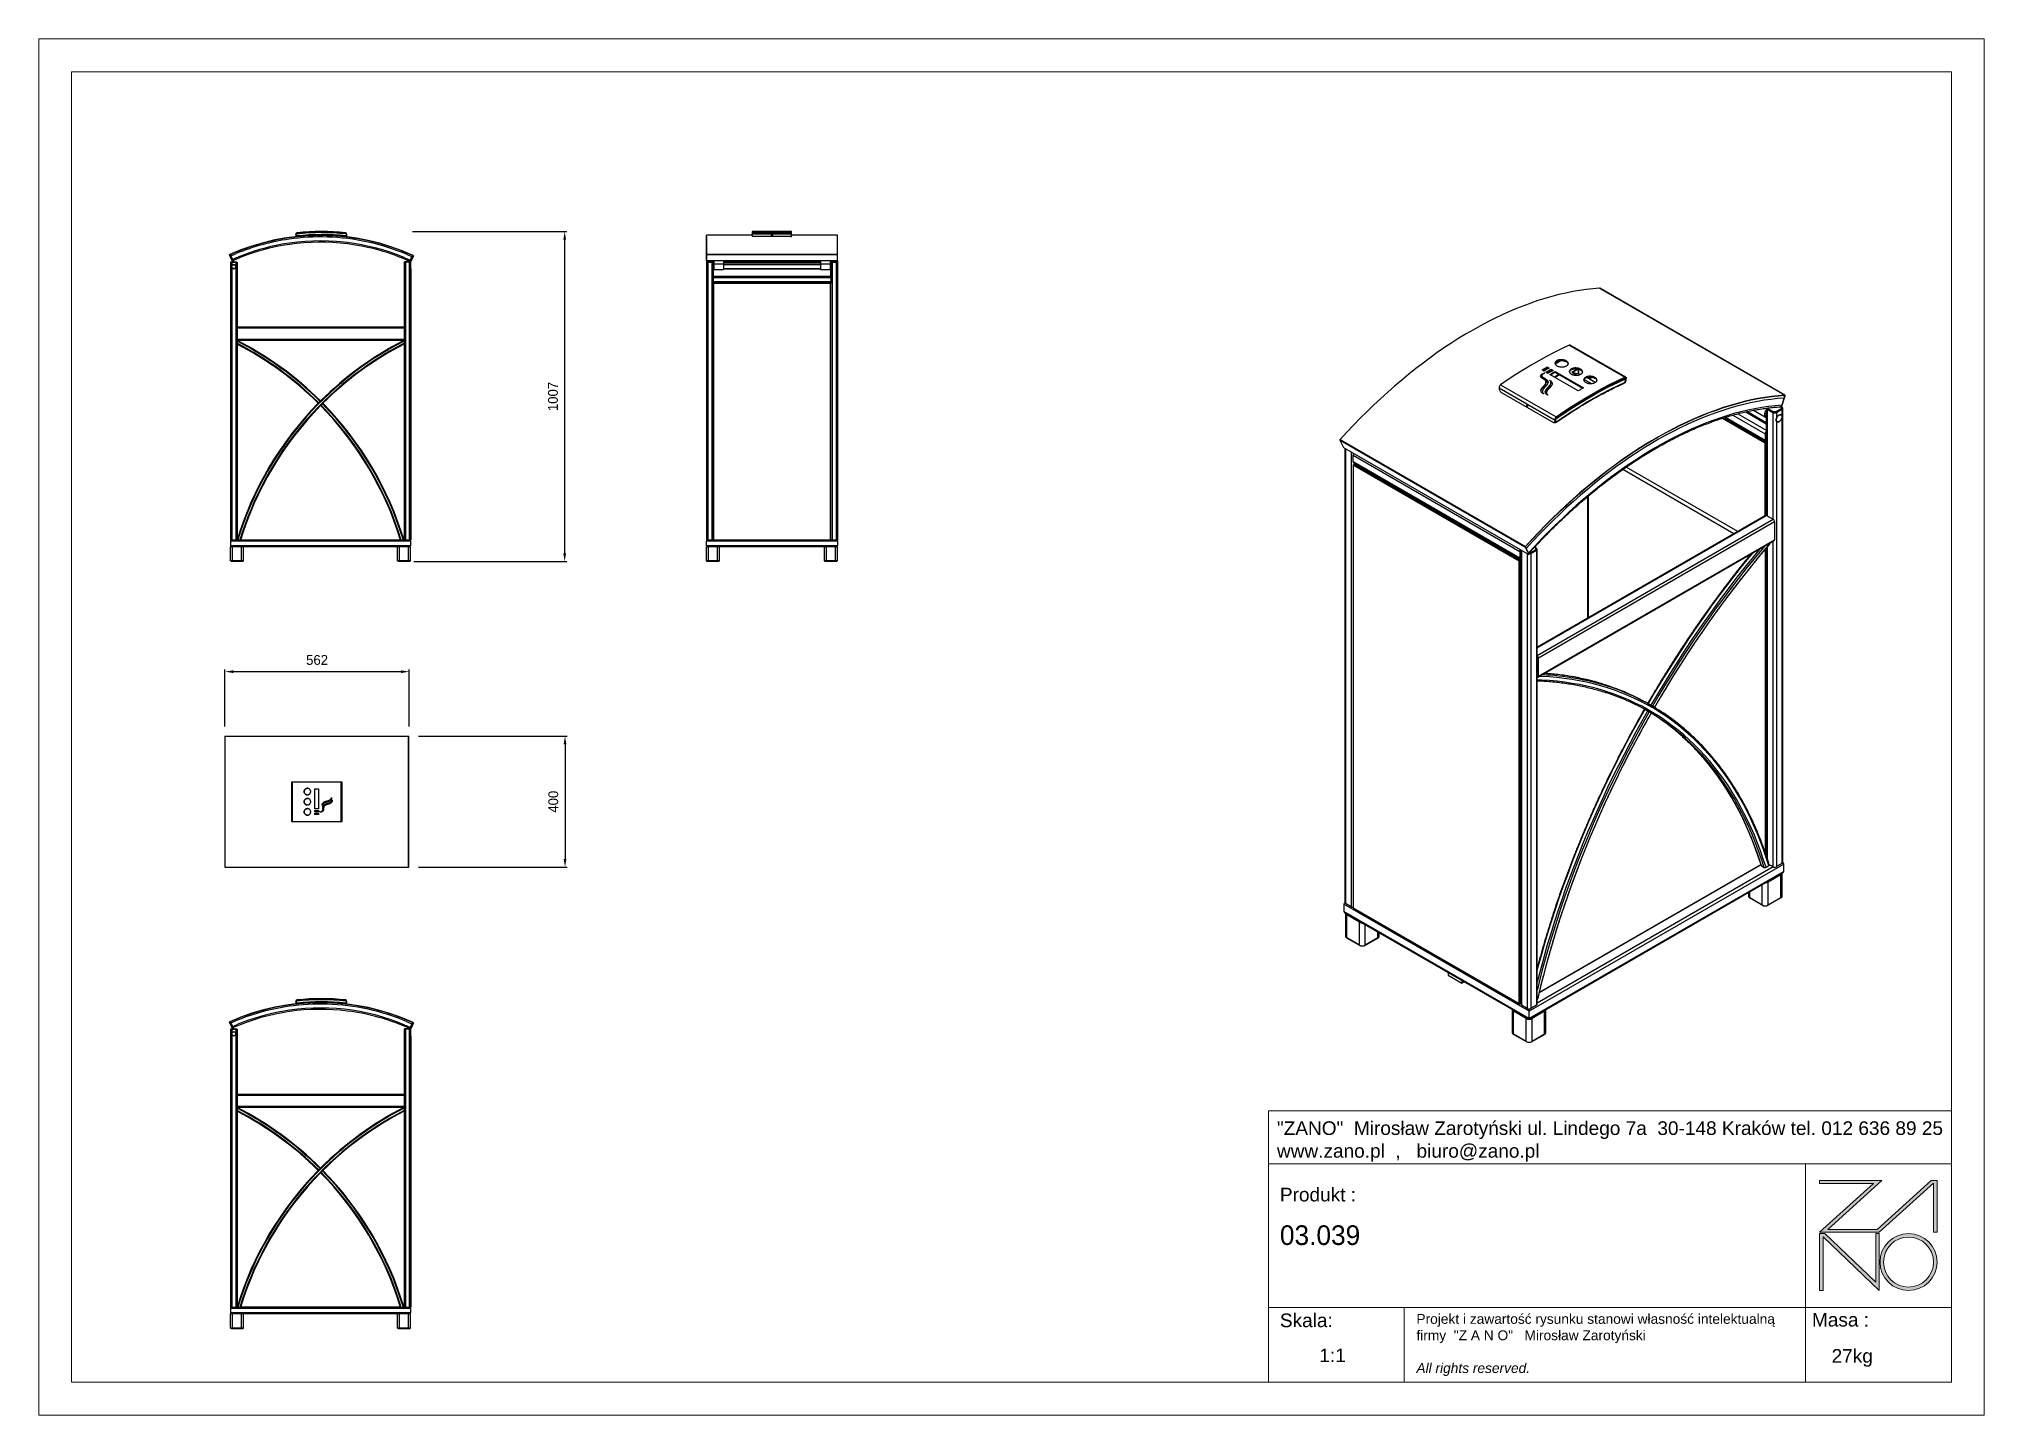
# Model space of a CAD drawing. Header units: millimetres. Extents: x -2163 to 3777, y -950 to 3250.
import ezdxf

# ---------------------------------------------------------------- set-up
doc = ezdxf.new("R2010")
doc.units = ezdxf.units.MM
doc.header["$PDSIZE"] = -1
doc.layers.add('tabelka', color=155, linetype='Continuous')
doc.layers.add('WYMIAR', color=96, linetype='Continuous')
doc.dimstyles.new('1-1', dxfattribs={"dimtxt": 30, "dimasz": 25, "dimexe": 6.25, "dimexo": 30, "dimgap": 20.625, "dimtad": 1, "dimdec": 1, "dimtxsty": 'Standard', "dimcen": 0, "dimclrd": 2, "dimclre": 2, "dimclrt": 2, "dimadec": 0, "dimazin": 0, "dimtfac": 1, "dimtdec": 1, "dimtmove": 0, "dimatfit": 3, "dimfxl": 0, "dimarcsym": 0})

msp = doc.modelspace()

# ---------------------------------------------------------------- blocks, each defined once
blk = doc.blocks.new('zano')
at = {"layer": 'Defpoints', "lineweight": 5}
for points in [[(6270.2, 3716.2), (6270.2, 3707.4), (6434.8, 3707.4), (6270.2, 3558.4), (6452.4, 3558.4), (6617.9, 3708.2), (6617.9, 3558.4), (6628.6, 3558.4), (6628.6, 3716.2), (6610.7, 3716.2), (6446.1, 3567.2), (6295.4, 3567.2), (6459.9, 3716.2), (6270.2, 3716.2), (6270.2, 3707.4)], [(6270.2, 3554.4), (6286.2, 3554.4), (6441.7, 3405.6), (6441.7, 3554.4), (6452.4, 3554.4), (6452.4, 3380.5), (6281, 3544.6), (6281, 3380.5), (6270.2, 3380.5)]]:
    blk.add_hatch(color=251, dxfattribs=at).paths.add_polyline_path(points)
h = blk.add_hatch(color=251, dxfattribs=at)
h.paths.add_polyline_path([(6454.7, 3467.4, 1), (6628.6, 3467.4, 1)])
h.paths.add_polyline_path([(6617.9, 3467.4, -1), (6465.4, 3467.4, -1)], flags=16)
at = {"layer": 'Defpoints', "color": 251, "lineweight": 5}
blk.add_lwpolyline([(6434.8, 3707.4), (6270.2, 3558.4), (6452.4, 3558.4), (6617.9, 3708.2), (6617.9, 3558.4), (6628.6, 3558.4), (6628.6, 3716.2), (6610.7, 3716.2), (6446.1, 3567.2), (6295.4, 3567.2), (6459.9, 3716.2), (6270.2, 3716.2), (6270.2, 3707.4), (6432.1, 3707.4)], dxfattribs=at)
for points in [[(6270.2, 3716.2), (6270.2, 3707.4), (6434.8, 3707.4), (6270.2, 3558.4), (6452.4, 3558.4), (6617.9, 3708.2), (6617.9, 3558.4), (6628.6, 3558.4), (6628.6, 3716.2), (6610.7, 3716.2), (6446.1, 3567.2), (6295.4, 3567.2), (6459.9, 3716.2), (6270.2, 3716.2), (6270.2, 3707.4)], [(6270.2, 3554.4), (6286.2, 3554.4), (6441.7, 3405.6), (6441.7, 3554.4), (6452.4, 3554.4), (6452.4, 3380.5), (6281, 3544.6), (6281, 3380.5), (6270.2, 3380.5)]]:
    blk.add_lwpolyline(points, close=True, dxfattribs=at)
for radius in [87, 76.3]:
    blk.add_circle((6541.7, 3467.4), radius, dxfattribs=at)
blk = doc.blocks.new('TABELA')
at = {"layer": 'tabelka', "lineweight": 5}
for p, q in [((4587.4, 3929.4), (6672.4, 3929.4)), ((4587.4, 3767.6), (4587.4, 3929.4)), ((4587.4, 3929.4), (6672.4, 3929.4)), ((6226.5, 3767.6), (6226.5, 3329)), ((4587.4, 3329), (6672.4, 3329)), ((5001.6, 3329), (5001.6, 3100.4)), ((6226.5, 3329), (6226.5, 3100.4))]:
    blk.add_line(p, q, dxfattribs=at)
blk.add_lwpolyline([(4587.4, 3767.6), (6672.4, 3767.6), (6672.4, 3100.4), (4587.4, 3100.4)], close=True, dxfattribs=at)
blk.add_blockref('zano', (0, 0))
at = {"layer": 'tabelka', "lineweight": 5, "attachment_point": 1}
for s, insert, char_height, width in [('{\\fArial|b0|i0|c238|p34;"ZANO"  Mirosław Zarotyński ul. Lindego 7a  30-148 Kraków tel. 012 636 89 25\\Pwww.zano.pl  ,   biuro@zano.pl}', (4613, 3896.9), 41.595, 2040.38), ('{\\fArial|b0|i0|c238|p34;Produkt : }', (4622, 3694.1), 41.595, 265.273), ('{\\fCentury Gothic|b0|i0|c238|p34;03.039}', (4622, 3579.5), 60, 713.135), ('{\\fArial|b0|i0|c238|p34;Skala: }', (4622, 3310.3), 41.595, 191.675), ('{\\fArial|b0|i0|c238|p34;Masa :}', (6246.7, 3312.2), 41.595, 200.457), ('{\\fArial|b0|i0|c238|p34;1:1}', (4742.5, 3203.5), 41.595, 42.482), ('{\\fArial|b0|i0|c238|p34;27kg}', (6306.7, 3201.8), 41.595, 42.482)]:
    blk.add_mtext(s, dxfattribs=dict(at, insert=insert, char_height=char_height, width=width))
at = {"layer": 'tabelka', "color": 1, "lineweight": 5, "insert": (5038.9, 3308.9), "char_height": 30, "width": 1186.12, "attachment_point": 1}
blk.add_mtext('{\\fArial|b0|i0|c0|p34;Projekt i zawartość rysunku stanowi własność intelektualną firmy \\fArial|b0|i0|c238|p34; "Z A N O"   Mirosław Zarotyński\\fArial|b0|i1|c238|p34;\\P\\PAll rights reserved.}', dxfattribs=at)
blk = doc.blocks.new('izometria')
for p, q in [((-4139.3, 1406.4), (-3856.4, 1243.2)), ((-3856.2, 1243.1), (-4139, 1406.4)), ((-4185.5, 1319.6), (-4100.7, 1270.6)), ((-4099.2, 1270.6), (-4184.1, 1319.6)), ((-4224.2, 1280), (-4227.2, 1281.7)), ((-4225.5, 1280.8), (-4218.7, 1284.7)), ((-4225.2, 1280.6), (-4218.3, 1284.5)), ((-4218.2, 1276.5), (-4221.2, 1278.2)), ((-4219.2, 1286.3), (-4216.2, 1284.6)), ((-4219.2, 1285), (-4219.2, 1286.3)), ((-4219.2, 1285), (-4217.3, 1283.9)), ((-4213.2, 1282.8), (-4210.2, 1281.1)), ((-4213.2, 1281.6), (-4213.2, 1282.8)), ((-4213.2, 1281.6), (-4211.3, 1280.5)), ((-4207.3, 1279.4), (-4164.1, 1254.4)), ((-4207.3, 1278.2), (-4207.3, 1279.4)), ((-4207.3, 1278.2), (-4165.1, 1253.8)), ((-4207.2, 1291.8), (-4198.5, 1296.3)), ((-4207.2, 1291.3), (-4199.5, 1295.8)), ((-4207.1, 1291), (-4198.1, 1296.1)), ((-4207, 1292.3), (-4199.3, 1296.3)), ((-4172.5, 1283.2), (-4181.5, 1278)), ((-4181.5, 1278), (-4174.2, 1273.7)), ((-4181.2, 1278), (-4181.2, 1278)), ((-4168.7, 1275), (-4181.2, 1278)), ((-4173.8, 1273.8), (-4181.2, 1278)), ((-4171.9, 1283.1), (-4180.8, 1277.9)), ((-4171.3, 1275.6), (-4171.3, 1282.9)), ((-4170.9, 1275.5), (-4170.9, 1282.8)), ((-4292.7, 1254.7), (-4207.9, 1205.7)), ((-4292.7, 1254.7), (-4207.9, 1205.7)), ((-4292.7, 1254.7), (-4292.4, 1251.9)), ((-4290.5, 1259.1), (-4205.7, 1210.1)), ((-4289.9, 1248), (-4209.7, 1201.7)), ((-4221.8, 1266.9), (-4221.8, 1268.1)), ((-4221.1, 1262.5), (-4218.6, 1263.9)), ((-4218.9, 1264.6), (-4221, 1263.3)), ((-4172, 1249.8), (-4215.3, 1274.8)), ((-4201.3, 1274.7), (-4208.2, 1270.7)), ((-4207.5, 1270.3), (-4200.6, 1274.3)), ((-4163, 1267.3), (-4152.3, 1261.1)), ((-4151.9, 1261.1), (-4162.9, 1267.4)), ((-4146.1, 1262.7), (-4159, 1270.1)), ((-4153.6, 1267), (-4153.6, 1270.9)), ((-4152.9, 1266.6), (-4152.9, 1270.8)), ((-4100.8, 1269.3), (-4100.7, 1270.6)), ((-4100, 1263.1), (-4099.6, 1268.2)), ((-4100, 1263.1), (-4099.6, 1268.2)), ((-4100, 1263.8), (-4099.8, 1263.9)), ((-4099.9, 1264.8), (-4099.8, 1265.1)), ((-4099.8, 1265.1), (-4099.6, 1268.2)), ((-4099.8, 1265.1), (-4098.8, 1265.5)), ((-4098.5, 1268.7), (-4099.6, 1268.2)), ((-4099.6, 1268.2), (-4099.6, 1268.2)), ((-4098.8, 1265.5), (-4098.5, 1268.7)), ((-3916, 1217.8), (-3884.7, 1199.7)), ((-3884.7, 1201.1), (-3914.3, 1218.1)), ((-3904.2, 1220.2), (-3885.2, 1209.2)), ((-3884.7, 1223.3), (-3884.7, 1060)), ((-3883.5, 1221.9), (-3875, 1217)), ((-3883.5, 1221.9), (-3883.5, 1059.4)), ((-3882.8, 1223.6), (-3882.8, 1223.1)), ((-3882.8, 1223.1), (-3874.3, 1218.2)), ((-3882.8, 1222.3), (-3882.8, 1223.1)), ((-3882.8, 1222.3), (-3874.3, 1217.4)), ((-3874.3, 1217.4), (-3874.3, 1218.2)), ((-3874.3, 1218.2), (-3870.1, 1218.2)), ((-3870.1, 1218.2), (-3861.6, 1223.1)), ((-3870.1, 1217.4), (-3861.6, 1222.3)), ((-3870.1, 1217.4), (-3870.1, 1218.2)), ((-3869.4, 1217), (-3860.9, 1221.9)), ((-3862.9, 1225.6), (-3861.7, 1224.9)), ((-3861.7, 1224.9), (-3856.4, 1242.3)), ((-3861.7, 1224.9), (-3861.4, 1225)), ((-3861.6, 1223.1), (-3861.6, 1225)), ((-3861.6, 1222.3), (-3861.6, 1223.1)), ((-3861.4, 1225), (-3856.1, 1242.3)), ((-3860.9, 1225.2), (-3861.3, 1225.4)), ((-3857.6, 1238.8), (-3861, 1227.8)), ((-3860.9, 1221.9), (-3860.9, 1212.5)), ((-3859.7, 530.3), (-3859.7, 1223.5)), ((-3857.1, 1242.7), (-3856.4, 1242.3)), ((-3856.6, 1242.7), (-3856.4, 1243.2)), ((-3856.1, 1242.3), (-3856.4, 1242.3)), ((-4208, 1201.5), (-4207, 1202.3)), ((-4207.9, 1205.7), (-4206.8, 1206.5)), ((-4206.8, 1206.5), (-4207.9, 1205.7)), ((-4207.9, 1205.7), (-4207.6, 1202.9)), ((-4207.6, 1202.9), (-4206.5, 1203.6)), ((-4207.4, 1201.9), (-4206.3, 1201.3)), ((-4207, 1202.2), (-4206.4, 1201.8)), ((-4206.8, 1206.5), (-4206.5, 1203.6)), ((-4206.5, 1203.4), (-4206.4, 1201.8)), ((-4206.5, 1203.4), (-4206.4, 1201.8)), ((-4205.6, 1209), (-4205.7, 1210.1)), ((-3951.5, 1208.1), (-3887.6, 1171.1)), ((-3951.1, 1208.2), (-3887.6, 1171.6)), ((-3948.5, 1209.1), (-3885.5, 1172.7)), ((-3947, 1209.5), (-3886.3, 1174.5)), ((-3935.7, 1212.8), (-3886.3, 1184.3)), ((-3928, 1214.9), (-3884.7, 1189.9)), ((-3884.9, 1212.5), (-3884.7, 1212.4)), ((-3875, 1217), (-3875, 1054.5)), ((-3874.3, 1217.4), (-3870.1, 1217.4)), ((-3869.4, 1217), (-3869.4, 1207.6)), ((-3869.4, 1203.5), (-3868.1, 1202.8)), ((-3869.4, 1203.5), (-3869.4, 523.8)), ((-3862.1, 1213.2), (-3863.4, 1213.9)), ((-3862.7, 1213.9), (-3862.3, 1213.3)), ((-3862.3, 1213.3), (-3862.3, 1213.3)), ((-3860.9, 1208.4), (-3860.9, 528.6)), ((-4535.7, 1174.4), (-4252.9, 1011.1)), ((-4535.7, 1174.4), (-4530.3, 1163.3)), ((-4535.4, 1175.7), (-4252.5, 1012.4)), ((-4530.3, 1163.3), (-4247.5, 1000.1)), ((-4528.2, 1162.1), (-4528.2, 469.1)), ((-4527, 1161.4), (-4527, 467.4)), ((-3885.5, 1172.7), (-3887.6, 1171.6)), ((-3885.1, 1172.5), (-3887.6, 1171.1)), ((-3887.6, 1171.6), (-3887.6, 1171.1)), ((-3884.7, 1171.6), (-3887.1, 1170.3)), ((-3887.1, 1170.3), (-3887.1, 1059.2)), ((-3886.7, 1170.1), (-3887.1, 1170.3)), ((-3884.7, 1171.2), (-3886.7, 1170.1)), ((-3886.7, 1170.1), (-3886.7, 1059.4)), ((-3886.3, 1184.3), (-3886.3, 1174.5)), ((-3884.9, 1185.1), (-3884.9, 1175.3)), ((-3884.9, 1185.1), (-3884.7, 1185)), ((-3884.9, 1175.3), (-3884.7, 1175.2)), ((-4518.5, 1156.5), (-4518.5, 462.5)), ((-4515.7, 1151.7), (-4261.1, 1004.7)), ((-4515.7, 1141.9), (-4515.7, 1151.7)), ((-4515.7, 1141.9), (-4261.1, 994.9)), ((-4515.6, 1136.7), (-4515.6, 461.6)), ((-4515.3, 1137), (-4514.5, 1137.5)), ((-4515.3, 1137), (-4515.1, 1136.9)), ((-4262.2, 990.2), (-4515.3, 1136.4)), ((-4515.3, 1136.4), (-4515.3, 461.1)), ((-4514.8, 1140.1), (-4260.3, 993.1)), ((-4514.5, 1137.5), (-4512.5, 1138.7)), ((-4261.6, 991.5), (-4514.5, 1137.5)), ((-4512.8, 1138.9), (-4512.8, 1138.4)), ((-3934.3, 1031.9), (-4103.9, 1129.9)), ((-3928.3, 1035.4), (-4098.5, 1133.6)), ((-4157.5, 1088.5), (-4157.5, 903.1)), ((-4156.8, 903.5), (-4156.8, 1089.1)), ((-4156.1, 903.9), (-4156.1, 1089.7)), ((-3885.7, 1060), (-4234.5, 858.6)), ((-4234.5, 857.6), (-3884.2, 1059.8)), ((-4234.5, 846.2), (-3874.3, 1054.1)), ((-4232.8, 842.2), (-3872.2, 1050.4)), ((-3884.2, 1059.8), (-3874.3, 1054.1)), ((-3872.2, 1050.4), (-3872.2, 1022.7)), ((-4252.6, 1011.5), (-4252.9, 1011.1)), ((-4252.9, 1011.1), (-4247.5, 1000.1)), ((-4252.6, 1011.5), (-4247.1, 1000.4)), ((-4252.5, 1012.4), (-4252.4, 1012.1)), ((-4236.4, 1010), (-4238.5, 1011.3)), ((-4236.4, 1007.6), (-4236.4, 1010)), ((-4235.7, 1009.6), (-4236.4, 1010)), ((-4233.5, 813.1), (-3872.8, 1021.3)), ((-4232.8, 814.5), (-3872.2, 1022.7)), ((-3884.7, 1009.9), (-3884.7, 540.5)), ((-3883.5, 1011.3), (-3883.5, 536.9)), ((-3879.3, 1016.9), (-3879.3, 1017.6)), ((-3875, 1020), (-3875, 523.8)), ((-4261.8, 990.4), (-4262.2, 990.2)), ((-4262.2, 315), (-4262.2, 990.2)), ((-4261.6, 991.5), (-4259.5, 992.8)), ((-4261.6, 991.1), (-4259.5, 992.4)), ((-4261.6, 991.5), (-4261.6, 991.1)), ((-4261.1, 1004.7), (-4261.1, 994.9)), ((-4261.1, 990.3), (-4259.5, 991.2)), ((-4260.8, 990.1), (-4261.1, 990.3)), ((-4260.8, 990.1), (-4259.5, 990.8)), ((-4260.8, 315.1), (-4260.8, 990.1)), ((-4259.7, 1005.5), (-4259.7, 995.7)), ((-4259.7, 1005.5), (-4259.5, 1005.4)), ((-4259.7, 995.7), (-4259.5, 995.6)), ((-4259.5, 1007), (-4259.5, 313.9)), ((-4258.3, 1006.3), (-4258.3, 312.3)), ((-4247.8, 1002.5), (-4251.3, 1009.4)), ((-4249.8, 1001.4), (-4249.8, 307.4)), ((-4247.5, 1000.1), (-4247.1, 1000.4)), ((-4247.2, 1001.9), (-4244.9, 1001.9)), ((-4246.5, 1002.7), (-4244.9, 1002.7)), ((-4244.9, 1002.7), (-4236.4, 1007.6)), ((-4244.9, 1001.9), (-4236.4, 1006.8)), ((-4244.9, 1002.7), (-4244.9, 1001.9)), ((-4244.1, 1001.5), (-4235.7, 1006.4)), ((-4244.1, 1001.5), (-4244.1, 307.4)), ((-4236.4, 1007.6), (-4236.4, 1006.8)), ((-4235.7, 1006.4), (-4235.7, 312.3)), ((-4234.5, 313.9), (-4234.5, 1008)), ((-3886.7, 1007.5), (-3886.7, 546.2)), ((-4234.2, 815.3), (-4234.2, 843.1)), ((-4232.8, 814.5), (-4232.8, 842.2)), ((-4234.5, 828.2), (-4234.2, 828.4)), ((-4234.5, 826.6), (-4234.2, 826.7)), ((-4234.5, 815.1), (-4234.2, 815.3)), ((-4065.2, 772.4), (-4061, 770)), ((-4063.7, 760), (-4064.4, 760.4)), ((-3858.1, 527.8), (-4247, 303.3)), ((-3858.1, 516.4), (-4247, 291.9)), ((-4247, 290.9), (-3859.3, 514.7)), ((-3874.2, 523.4), (-4234.5, 315.4)), ((-4231.1, 331.7), (-3893.2, 526.8)), ((-4231, 332.1), (-3893.3, 527.1)), ((-3892.3, 525.2), (-3888.1, 522.7)), ((-3885.2, 522.8), (-3880.8, 525.3)), ((-3862.6, 511.3), (-3881.8, 500.2)), ((-3875, 523.8), (-3880.3, 526.8)), ((-3860.9, 528.6), (-3869.4, 523.8)), ((-3862.6, 476.2), (-3862.6, 511.3)), ((-3860.7, 478.8), (-3860.7, 513.9)), ((-3859.3, 529.6), (-3859.8, 529.8)), ((-3858.1, 516.4), (-3858.1, 527.8)), ((-3912, 484.3), (-3912, 478.8)), ((-3910.2, 476), (-3910.2, 476.3)), ((-3888.5, 463.4), (-3910.2, 476)), ((-3910.1, 476.2), (-3910.1, 485.3)), ((-3890.9, 465.1), (-3910.1, 476.2)), ((-3890.9, 465.1), (-3890.9, 496.4)), ((-3862.4, 476), (-3884.2, 463.4)), ((-3881.8, 465.1), (-3881.8, 500.2)), ((-3862.6, 476.2), (-3881.8, 465.1)), ((-3862.4, 476), (-3862.4, 476.3)), ((-4529.8, 466.6), (-4529.8, 455.2)), ((-4247, 303.3), (-4529.8, 466.6)), ((-4247, 291.9), (-4529.8, 455.2)), ((-4528.1, 468.6), (-4528.6, 468.3)), ((-4528.6, 453.4), (-4247, 290.9)), ((-4527.2, 452.6), (-4527.2, 417.6)), ((-4518.5, 462.5), (-4527, 467.4)), ((-4506.1, 439), (-4525.3, 450.1)), ((-4525.3, 415), (-4525.3, 450.1)), ((-4515.3, 461.1), (-4262.2, 315)), ((-4515, 460.6), (-4262, 314.5)), ((-3888.5, 463.4), (-3888.5, 464.3)), ((-3884.2, 463.4), (-3888.5, 463.4)), ((-3884.2, 463.4), (-3884.2, 464.3)), ((-4506.1, 403.9), (-4506.1, 439)), ((-4497, 403.9), (-4497, 435.2)), ((-4477.8, 415), (-4477.8, 424.1)), ((-4475.9, 417.6), (-4475.9, 423)), ((-4525.4, 414.8), (-4525.4, 415.1)), ((-4503.7, 402.2), (-4525.4, 414.8)), ((-4506.1, 403.9), (-4525.3, 415)), ((-4503.7, 402.2), (-4503.7, 403)), ((-4499.4, 402.2), (-4503.7, 402.2)), ((-4477.6, 414.8), (-4499.4, 402.2)), ((-4499.4, 402.2), (-4499.4, 403)), ((-4477.8, 415), (-4497, 403.9)), ((-4477.6, 414.8), (-4477.6, 415.1)), ((-4370.7, 362.3), (-4370.7, 358.4)), ((-4370.7, 358.4), (-4349.5, 346.2)), ((-4349.5, 350.1), (-4349.5, 346.2)), ((-4349.5, 346.2), (-4346.1, 348.1)), ((-4272.6, 305.7), (-4272.6, 270.7)), ((-4251.5, 292.1), (-4270.7, 303.2)), ((-4270.7, 268), (-4270.7, 303.2)), ((-4261.6, 314.6), (-4259.5, 315.9)), ((-4261.6, 314.6), (-4261.6, 314.9)), ((-4260.8, 315.1), (-4259.5, 315.9)), ((-4259.5, 315.4), (-4259.8, 315.7)), ((-4249.8, 307.4), (-4258.3, 312.3)), ((-4247, 291.9), (-4247, 303.3)), ((-4235.7, 312.3), (-4244.1, 307.4)), ((-4223.2, 303.2), (-4242.4, 292.1)), ((-4234.5, 321.1), (-4234, 321.4)), ((-4223.2, 268), (-4223.2, 303.2)), ((-4221.3, 270.7), (-4221.3, 305.7)), ((-4270.9, 267.8), (-4270.9, 268.1)), ((-4249.1, 255.2), (-4270.9, 267.8)), ((-4251.5, 256.9), (-4270.7, 268)), ((-4251.5, 256.9), (-4251.5, 292.1)), ((-4223.1, 267.8), (-4244.9, 255.2)), ((-4242.4, 256.9), (-4242.4, 292.1)), ((-4223.2, 268), (-4242.4, 256.9)), ((-4223.1, 267.8), (-4223.1, 268.1)), ((-4249.1, 255.2), (-4249.1, 256.1)), ((-4244.9, 255.2), (-4249.1, 255.2)), ((-4244.9, 255.2), (-4244.9, 256.1))]:
    blk.add_line(p, q)
at = {"flags": 128}
for points in [[(-4139.3, 1406.4), (-4149.4, 1405.6), (-4159.6, 1404.5), (-4169.9, 1403), (-4180.3, 1401.3), (-4190.8, 1399.1), (-4201.4, 1396.7), (-4212, 1394), (-4222.7, 1390.9), (-4233.5, 1387.5), (-4244.3, 1383.8), (-4255.1, 1379.8), (-4266, 1375.5), (-4277, 1370.9), (-4287.9, 1365.9), (-4298.9, 1360.7), (-4309.9, 1355.2), (-4321, 1349.3), (-4332, 1343.2), (-4343, 1336.8), (-4354.1, 1330), (-4365.1, 1323), (-4376.1, 1315.8), (-4387.1, 1308.2), (-4398, 1300.4), (-4408.9, 1292.3), (-4419.8, 1283.9), (-4430.6, 1275.3), (-4441.4, 1266.4), (-4452.2, 1257.2), (-4462.8, 1247.9), (-4473.4, 1238.2), (-4484, 1228.4), (-4494.4, 1218.3), (-4504.8, 1208), (-4515.1, 1197.4), (-4525.3, 1186.7), (-4535.4, 1175.7)], [(-4139, 1406.4), (-4139.1, 1406.4), (-4139.3, 1406.4)], [(-4185.5, 1319.6), (-4197.2, 1314.1), (-4208.8, 1308.4), (-4220.5, 1302.3), (-4232.2, 1295.9), (-4243.9, 1289.2), (-4255.6, 1282.1), (-4267.2, 1274.8), (-4278.9, 1267.1), (-4290.5, 1259.1)], [(-4227.2, 1281.7), (-4226.2, 1282.3), (-4225.2, 1282.8), (-4224.2, 1283.4), (-4223.2, 1284), (-4222.2, 1284.6), (-4221.2, 1285.1), (-4220.2, 1285.7), (-4219.2, 1286.3)], [(-4226.1, 1281.1), (-4225.2, 1281.6), (-4224.2, 1282.2), (-4223.2, 1282.8), (-4222.2, 1283.3), (-4221.2, 1283.9), (-4220.2, 1284.5), (-4219.2, 1285)], [(-4216.2, 1284.6), (-4217.2, 1284), (-4218.2, 1283.4), (-4219.2, 1282.9), (-4220.2, 1282.3), (-4221.2, 1281.7), (-4222.2, 1281.1), (-4223.2, 1280.6), (-4224.2, 1280)], [(-4221.2, 1278.2), (-4220.2, 1278.8), (-4219.2, 1279.4), (-4218.2, 1280), (-4217.2, 1280.5), (-4216.2, 1281.1), (-4215.2, 1281.7), (-4214.2, 1282.2), (-4213.2, 1282.8)], [(-4220.1, 1277.6), (-4219.2, 1278.2), (-4218.2, 1278.7), (-4217.2, 1279.3), (-4216.2, 1279.9), (-4215.2, 1280.4), (-4214.2, 1281), (-4213.2, 1281.6)], [(-4210.2, 1281.1), (-4211.2, 1280.5), (-4212.2, 1280), (-4213.2, 1279.4), (-4214.2, 1278.8), (-4215.2, 1278.2), (-4216.2, 1277.7), (-4217.2, 1277.1), (-4218.2, 1276.5)], [(-4215.3, 1274.8), (-4214.3, 1275.4), (-4213.3, 1276), (-4212.3, 1276.6), (-4211.3, 1277.1), (-4210.3, 1277.7), (-4209.3, 1278.3), (-4208.3, 1278.8), (-4207.3, 1279.4)], [(-4214.2, 1274.2), (-4213.3, 1274.8), (-4212.3, 1275.3), (-4211.3, 1275.9), (-4210.3, 1276.5), (-4209.3, 1277.1), (-4208.3, 1277.6), (-4207.3, 1278.2)], [(-4227.5, 1273.1), (-4227.5, 1272.5), (-4227.5, 1271.9)], [(-4226.6, 1248.4), (-4226.6, 1247.8), (-4226.6, 1247.3)], [(-4221.1, 1262.2), (-4221.1, 1262.8), (-4221.1, 1263.4)], [(-4213.5, 1261.4), (-4213.6, 1262.1), (-4213.6, 1262.7)], [(-4206.8, 1206.5), (-4195, 1214.7), (-4183, 1222.5), (-4171.1, 1230.1), (-4159.2, 1237.3), (-4147.2, 1244.2), (-4135.3, 1250.7), (-4123.4, 1256.9), (-4111.5, 1262.7), (-4099.6, 1268.2)], [(-4206.4, 1201.8), (-4194.6, 1210), (-4182.8, 1217.8), (-4171, 1225.2), (-4159.1, 1232.4), (-4147.3, 1239.2), (-4135.4, 1245.7), (-4123.6, 1251.8), (-4111.8, 1257.6), (-4100, 1263.1)], [(-4205.7, 1210.1), (-4194, 1218.1), (-4182.4, 1225.8), (-4170.7, 1233.1), (-4159, 1240.2), (-4147.3, 1246.9), (-4135.7, 1253.3), (-4124, 1259.4), (-4112.3, 1265.2), (-4100.7, 1270.6)], [(-4205.6, 1209), (-4194, 1216.9), (-4182.3, 1224.6), (-4170.7, 1231.9), (-4159, 1239), (-4147.4, 1245.7), (-4135.7, 1252.1), (-4124, 1258.1), (-4112.4, 1263.9), (-4100.8, 1269.3)], [(-4164.1, 1254.4), (-4165.1, 1253.9), (-4166.1, 1253.3), (-4167, 1252.7), (-4168, 1252.2), (-4169, 1251.6), (-4170, 1251), (-4171, 1250.4), (-4172, 1249.8)], [(-4100.8, 1269.3), (-4100.5, 1269.4), (-4100.3, 1269.4), (-4100, 1269.4), (-4099.9, 1269.2), (-4099.7, 1269.1), (-4099.6, 1268.8), (-4099.5, 1268.5), (-4099.6, 1268.2)], [(-4100.7, 1270.6), (-4100.2, 1270.7), (-4099.8, 1270.8), (-4099.4, 1270.7), (-4099, 1270.5), (-4098.8, 1270.2), (-4098.6, 1269.8), (-4098.5, 1269.3), (-4098.5, 1268.7)], [(-3856.4, 1243.2), (-3866.5, 1242.4), (-3876.8, 1241.2), (-3887.1, 1239.8), (-3897.5, 1238), (-3908, 1235.9), (-3918.6, 1233.4), (-3929.2, 1230.7), (-3939.9, 1227.6), (-3950.6, 1224.2), (-3961.5, 1220.6), (-3972.3, 1216.5), (-3983.2, 1212.2), (-3994.1, 1207.6), (-4005.1, 1202.7), (-4016.1, 1197.4), (-4027.1, 1191.9), (-4038.1, 1186), (-4049.2, 1179.9), (-4060.2, 1173.5), (-4071.2, 1166.8), (-4082.2, 1159.8), (-4093.2, 1152.5), (-4104.2, 1144.9), (-4115.2, 1137.1), (-4126.1, 1129), (-4137, 1120.6), (-4147.8, 1112), (-4158.6, 1103.1), (-4169.3, 1094), (-4180, 1084.6), (-4190.6, 1075), (-4201.1, 1065.1), (-4211.6, 1055), (-4222, 1044.7), (-4232.3, 1034.1), (-4242.4, 1023.4), (-4252.5, 1012.4)], [(-3856.6, 1242.7), (-3866.7, 1241.9), (-3876.9, 1240.8), (-3887.2, 1239.3), (-3897.6, 1237.5), (-3908.1, 1235.4), (-3918.7, 1233), (-3929.3, 1230.2), (-3940, 1227.2), (-3950.7, 1223.8), (-3961.5, 1220.1), (-3972.4, 1216.1), (-3983.3, 1211.8), (-3994.2, 1207.2), (-4005.1, 1202.2), (-4016.1, 1197), (-4027.1, 1191.5), (-4038.1, 1185.6), (-4049.2, 1179.5), (-4060.2, 1173.1), (-4071.2, 1166.4), (-4082.2, 1159.4), (-4093.2, 1152.1), (-4104.2, 1144.5), (-4115.1, 1136.7), (-4126, 1128.6), (-4136.9, 1120.3), (-4147.7, 1111.6), (-4158.5, 1102.8), (-4169.2, 1093.6), (-4179.9, 1084.2), (-4190.5, 1074.6), (-4201, 1064.8), (-4211.5, 1054.7), (-4221.8, 1044.4), (-4232.1, 1033.8), (-4242.3, 1023.1), (-4252.4, 1012.1)], [(-3857.6, 1238.8), (-3867.7, 1238), (-3877.8, 1236.8), (-3888.1, 1235.4), (-3898.4, 1233.6), (-3908.8, 1231.5), (-3919.3, 1229.1), (-3929.9, 1226.4), (-3940.6, 1223.3), (-3951.2, 1220), (-3962, 1216.3), (-3972.8, 1212.3), (-3983.6, 1208), (-3994.5, 1203.4), (-4005.4, 1198.5), (-4016.3, 1193.3), (-4027.2, 1187.8), (-4038.2, 1182), (-4049.2, 1175.9), (-4060.1, 1169.5), (-4071.1, 1162.8), (-4082, 1155.9), (-4093, 1148.6), (-4103.9, 1141.1), (-4114.8, 1133.3), (-4125.6, 1125.3), (-4136.4, 1117), (-4147.2, 1108.4), (-4157.9, 1099.5), (-4168.6, 1090.5), (-4179.2, 1081.1), (-4189.7, 1071.6), (-4200.2, 1061.8), (-4210.6, 1051.7), (-4220.9, 1041.5), (-4231.1, 1031), (-4241.3, 1020.3), (-4251.3, 1009.4)], [(-4250.1, 1228.4), (-4250.5, 1228.6), (-4250.9, 1228.5), (-4251.1, 1228.3), (-4251.1, 1227.9), (-4251, 1227.3), (-4250.7, 1226.8), (-4250.3, 1226.3), (-4249.9, 1226), (-4249.5, 1225.8), (-4249.1, 1225.9), (-4248.9, 1226.1), (-4248.9, 1226.6), (-4249, 1227.1), (-4249.3, 1227.6), (-4249.7, 1228.1), (-4250.1, 1228.4)], [(-3861, 1227.8), (-3871.1, 1227), (-3881.4, 1225.8), (-3891.8, 1224.3), (-3902.2, 1222.5), (-3912.8, 1220.4), (-3923.4, 1217.9), (-3934.1, 1215.1), (-3944.8, 1211.9), (-3955.6, 1208.4), (-3966.5, 1204.7), (-3977.4, 1200.5), (-3988.3, 1196.1), (-3999.3, 1191.3), (-4010.3, 1186.3), (-4021.4, 1180.9), (-4032.4, 1175.2), (-4043.5, 1169.2), (-4054.6, 1162.9), (-4065.6, 1156.3), (-4076.7, 1149.4), (-4087.7, 1142.2), (-4098.8, 1134.8), (-4109.8, 1127), (-4120.7, 1119), (-4131.7, 1110.7), (-4142.6, 1102.1), (-4153.4, 1093.2), (-4164.2, 1084.1), (-4174.9, 1074.8), (-4185.6, 1065.1), (-4196.1, 1055.3), (-4206.6, 1045.2), (-4217.1, 1034.8), (-4227.4, 1024.3), (-4237.6, 1013.5), (-4247.8, 1002.5)], [(-4220.3, 1246.6), (-4220.2, 1246), (-4220.2, 1245.4)], [(-3884.7, 1209), (-3885.5, 1209.4), (-3886.2, 1210.2), (-3886.7, 1211.2), (-3887, 1212.5), (-3887, 1214), (-3886.8, 1215.5), (-3886.3, 1217.1), (-3885.6, 1218.8), (-3884.7, 1220.3), (-3884.7, 1220.4)], [(-3856.4, 1242.3), (-3856.4, 1242.4), (-3856.4, 1242.4), (-3856.4, 1242.5), (-3856.4, 1242.6), (-3856.4, 1242.6), (-3856.4, 1242.7), (-3856.5, 1242.7), (-3856.6, 1242.7)], [(-3856.1, 1242.3), (-3856, 1242.5), (-3856, 1242.6), (-3856, 1242.8), (-3856, 1242.9), (-3856.1, 1243), (-3856.2, 1243.1), (-3856.3, 1243.2), (-3856.4, 1243.2)], [(-4209.7, 1201.7), (-4209.2, 1201.5), (-4208.8, 1201.4), (-4208.4, 1201.4), (-4208.1, 1201.5), (-4207.8, 1201.7), (-4207.7, 1202), (-4207.6, 1202.4), (-4207.6, 1202.9)], [(-3869.4, 1207.6), (-3868.8, 1209), (-3868.1, 1210.3), (-3867.2, 1211.5), (-3866.2, 1212.6), (-3865.1, 1213.3), (-3864.1, 1213.8), (-3863.1, 1213.9), (-3862.2, 1213.8), (-3861.4, 1213.3), (-3860.9, 1212.5)], [(-3869.4, 1205.6), (-3869.2, 1206.9), (-3868.9, 1208.2), (-3868.2, 1209.6), (-3867.4, 1210.8), (-3866.4, 1211.9), (-3865.4, 1212.7), (-3864.3, 1213.3), (-3863.3, 1213.5), (-3862.4, 1213.3), (-3861.7, 1212.9), (-3861.2, 1212.1), (-3860.9, 1211.1), (-3860.9, 1209.8), (-3861.2, 1208.5), (-3861.7, 1207.1), (-3862.4, 1205.8), (-3863.3, 1204.6), (-3864.3, 1203.7), (-3865.4, 1203), (-3866.4, 1202.6), (-3867.4, 1202.6), (-3868.2, 1202.9), (-3868.9, 1203.5), (-3869.2, 1204.4), (-3869.4, 1205.6)], [(-3860.9, 1208.4), (-3861.4, 1207), (-3862.2, 1205.7), (-3863.1, 1204.5), (-3864.1, 1203.5), (-3865.1, 1202.7), (-3866.2, 1202.2), (-3867.2, 1202.1), (-3868.1, 1202.3), (-3868.8, 1202.7), (-3869.4, 1203.5)], [(-3868.3, 1202.9), (-3868.6, 1202.9), (-3869, 1202.9)], [(-3887.4, 1012.8), (-3891.6, 1007.9), (-3903.8, 993.1), (-3915.8, 978.2), (-3927.8, 963), (-3939.6, 947.7), (-3951.2, 932.2), (-3962.7, 916.5), (-3974, 900.6), (-3985.2, 884.6), (-3996.2, 868.5), (-4007, 852.1), (-4017.7, 835.7), (-4028.2, 819.1), (-4038.5, 802.4), (-4048.6, 785.5), (-4058.6, 768.6)], [(-3879.3, 1016.9), (-3891.4, 1002.6), (-3903.4, 988), (-3915.2, 973.3), (-3926.9, 958.3), (-3938.5, 943.2), (-3950, 927.9), (-3961.2, 912.5), (-3972.4, 896.9), (-3983.4, 881.1), (-3994.2, 865.2), (-4004.9, 849.1), (-4015.4, 832.9), (-4025.7, 816.6), (-4035.8, 800.1), (-4045.8, 783.5), (-4055.6, 766.8)], [(-3906.5, 1001.8), (-3909.6, 998.1), (-3921.7, 983.1), (-3933.7, 967.8), (-3945.6, 952.4), (-3957.3, 936.9), (-3968.8, 921.1), (-3980.2, 905.2), (-3991.4, 889.1), (-4002.5, 872.8), (-4013.4, 856.4), (-4024.1, 839.9), (-4034.7, 823.2), (-4045.1, 806.4), (-4055.2, 789.5), (-4065.2, 772.4)], [(-3894.5, 1008.8), (-3905.3, 995.6), (-3917.5, 980.6), (-3929.5, 965.4), (-3941.3, 950), (-3953, 934.4), (-3964.6, 918.6), (-3976, 902.7), (-3987.2, 886.6), (-3998.3, 870.4), (-4009.2, 854), (-4019.9, 837.4), (-4030.4, 820.8), (-4040.8, 803.9), (-4051, 787), (-4061, 770)], [(-4234.5, 813), (-4234.1, 813), (-4233.8, 813), (-4233.5, 813.1), (-4233.2, 813.3), (-4233, 813.6), (-4232.9, 814), (-4232.8, 814.5)], [(-3885.2, 522.8), (-3889.3, 535.3), (-3893.6, 547.7), (-3898.1, 559.8), (-3902.9, 571.6), (-3908, 583.2), (-3913.3, 594.5), (-3918.8, 605.6), (-3924.5, 616.5), (-3930.5, 627), (-3936.7, 637.3), (-3943.2, 647.4), (-3949.8, 657.1), (-3956.7, 666.6), (-3963.8, 675.8), (-3971.1, 684.7), (-3978.7, 693.4), (-3986.4, 701.7), (-3994.4, 709.7), (-4002.6, 717.5), (-4010.9, 724.9), (-4019.5, 732.1), (-4028.3, 738.9), (-4037.3, 745.4), (-4046.4, 751.7), (-4055.8, 757.6), (-4065.3, 763.2), (-4075, 768.5), (-4084.9, 773.4), (-4095, 778.1), (-4105.2, 782.4), (-4115.6, 786.4), (-4126.2, 790.1), (-4136.9, 793.4), (-4147.8, 796.5), (-4158.8, 799.1), (-4170, 801.5), (-4181.3, 803.5), (-4192.8, 805.3), (-4204.3, 806.6), (-4216.1, 807.7), (-4227.9, 808.4), (-4234.5, 808.6)], [(-3880.8, 525.3), (-3884.8, 537.8), (-3889, 550), (-3893.5, 562), (-3898.2, 573.7), (-3903.1, 585.2), (-3908.3, 596.5), (-3913.7, 607.5), (-3919.3, 618.3), (-3925.2, 628.8), (-3931.3, 639), (-3937.6, 649), (-3944.1, 658.8), (-3950.8, 668.2), (-3957.8, 677.4), (-3965, 686.3), (-3972.3, 694.9), (-3979.9, 703.3), (-3987.7, 711.4), (-3995.7, 719.1), (-4003.9, 726.6), (-4012.3, 733.8), (-4020.9, 740.7), (-4029.6, 747.3), (-4038.6, 753.7), (-4047.7, 759.7), (-4057.1, 765.4), (-4066.6, 770.8), (-4076.2, 775.8), (-4086.1, 780.6), (-4096.1, 785.1), (-4106.3, 789.2), (-4116.6, 793.1), (-4127.1, 796.6), (-4137.8, 799.8), (-4148.6, 802.7), (-4159.5, 805.3), (-4170.6, 807.5), (-4181.8, 809.5), (-4193.2, 811.1), (-4204.7, 812.3), (-4216.3, 813.3), (-4228, 814), (-4231.7, 814.1)], [(-4070.2, 763.7), (-4079.5, 747.3), (-4088.6, 730.8), (-4097.5, 714.2), (-4106.2, 697.5), (-4114.8, 680.7), (-4123.1, 663.8), (-4131.2, 646.9), (-4139.2, 630), (-4146.9, 612.9), (-4154.5, 595.9), (-4161.8, 578.8), (-4168.9, 561.6), (-4175.9, 544.4), (-4182.6, 527.2), (-4189, 510), (-4195.3, 492.8), (-4201.4, 475.6), (-4207.2, 458.4), (-4212.8, 441.1), (-4218.2, 423.9), (-4223.3, 406.7), (-4228.2, 389.6), (-4232.9, 372.4), (-4234.5, 366.5)], [(-4066, 761.3), (-4075.3, 744.8), (-4084.4, 728.3), (-4093.3, 711.7), (-4102, 695), (-4110.5, 678.2), (-4118.9, 661.4), (-4127, 644.5), (-4134.9, 627.5), (-4142.7, 610.5), (-4150.2, 593.4), (-4157.6, 576.3), (-4164.7, 559.2), (-4171.6, 542), (-4178.3, 524.8), (-4184.8, 507.6), (-4191.1, 490.4), (-4197.1, 473.1), (-4202.9, 455.9), (-4208.5, 438.7), (-4213.9, 421.5), (-4219.1, 404.3), (-4224, 387.1), (-4228.7, 370), (-4233.1, 352.9), (-4234.5, 347.5)], [(-4063.6, 759.9), (-4073.2, 742.9), (-4082.6, 725.7), (-4091.8, 708.5), (-4100.8, 691.2), (-4109.6, 673.8), (-4118.2, 656.3), (-4126.6, 638.7), (-4134.8, 621.1), (-4142.8, 603.5), (-4150.5, 585.8), (-4158, 568), (-4165.3, 550.2), (-4172.4, 532.4), (-4179.2, 514.6), (-4185.8, 496.7), (-4192.2, 478.9), (-4198.3, 461), (-4204.2, 443.1), (-4209.8, 425.3), (-4215.2, 407.5), (-4220.3, 389.7), (-4225.2, 371.9), (-4229.9, 354.2), (-4234.3, 336.5), (-4234.5, 335.7)], [(-4060.6, 758.1), (-4070.1, 741.3), (-4079.4, 724.3), (-4088.5, 707.2), (-4097.5, 690.1), (-4106.2, 672.8), (-4114.7, 655.5), (-4123, 638.2), (-4131.1, 620.7), (-4139, 603.3), (-4146.7, 585.7), (-4154.1, 568.1), (-4161.4, 550.5), (-4168.4, 532.9), (-4175.2, 515.2), (-4181.7, 497.6), (-4188, 479.9), (-4194.1, 462.2), (-4199.9, 444.5), (-4205.5, 426.8), (-4210.9, 409.2), (-4216, 391.6), (-4220.9, 374), (-4225.5, 356.4), (-4229.9, 338.9), (-4234, 321.4)], [(-3892.3, 525.2), (-3896.4, 537.9), (-3900.8, 550.3), (-3905.4, 562.4), (-3910.3, 574.4), (-3915.4, 586.1), (-3920.7, 597.5), (-3926.3, 608.6), (-3932.1, 619.5), (-3938.2, 630.2), (-3944.5, 640.5), (-3951, 650.6), (-3957.8, 660.4), (-3964.8, 669.9), (-3972, 679.1), (-3979.4, 688.1), (-3987.1, 696.7), (-3994.9, 705.1), (-4003, 713.1), (-4011.3, 720.9), (-4012.7, 722.1)], [(-3888.1, 522.7), (-3892.2, 535.4), (-3896.6, 547.8), (-3901.2, 560), (-3906, 571.9), (-3911.1, 583.6), (-3916.5, 595), (-3922.1, 606.2), (-3927.9, 617.1), (-3934, 627.7), (-3940.3, 638.1), (-3946.8, 648.1), (-3953.5, 657.9), (-3960.5, 667.5), (-3967.7, 676.7), (-3975.2, 685.6), (-3982.8, 694.3), (-3990.7, 702.6), (-3998.8, 710.7), (-4007, 718.4), (-4008.4, 719.7)], [(-4247, 303.3), (-4247, 303.8), (-4247, 304.4), (-4247, 305.1), (-4247, 305.8), (-4247, 306.4), (-4247, 306.7)], [(-4247, 306.7), (-4247, 306.7), (-4247, 306.1), (-4247, 305.5), (-4247, 304.9), (-4247, 304.3), (-4247, 303.8), (-4247, 303.3)], [(-4247, 290.9), (-4247, 290.9), (-4247, 291), (-4247, 291.2), (-4247, 291.5), (-4247, 291.9)], [(-4247, 291.9), (-4247, 291.5), (-4247, 291.1), (-4247, 290.9), (-4247, 290.9), (-4247, 290.9)]]:
    blk.add_lwpolyline(points, dxfattribs=at)
for centre, radius, start, end in [((-4184.8, 1318.2), 1.58, 63.4462, 119.3393), ((-4181.1, 1277.4), 0.69, 97.825, 121.1149), ((-4287.4, 1254.8), 5.32, 125.8983, 181.0303), ((-4290.3, 1254.9), 2.41, 185.4639, 185.742), ((-4286.9, 1252.8), 5.64, 189.2914, 238.1586), ((-4100.6, 1265.5), 1.85, 298.2254, 0.9803), ((-4247.3, 1229.1), 2.83, 194.8546, 235.4682), ((-3882.7, 1223.7), 2.01, 185.6943, 245.6252), ((-3861.5, 1223.5), 1.75, 290.7838, 69.2162), ((-4202.6, 1205.8), 5.32, 125.8983, 181.0303), ((-4205.5, 1205.9), 2.41, 185.4639, 185.742), ((-4207.9, 1203.3), 1.4, 311.7161, 12.7336), ((-4203.8, 1206.5), 3.04, 125.8983, 181.0306), ((-4205.9, 1206.5), 0.885, 185.4089, 185.7116), ((-3880.2, 1184), 6.18, 136.9697, 177.3029), ((-3876.6, 1214.1), 8.66, 158.5792, 178.8146), ((-3881.5, 1214.1), 3.81, 177.0882, 212.6437), ((-3872.2, 1222.5), 6.15, 242.6099, 297.3901), ((-4534.5, 1174.7), 1.3, 133.8504, 195.1857), ((-3884.6, 1174.2), 1.73, 170.2859, 268.5359), ((-3882.2, 1185.1), 2.77, 155.7627, 178.3274), ((-3883.8, 1175.3), 1.11, 175.8545, 218.9303), ((-4509.9, 1151.5), 5.76, 149.1941, 178.056), ((-4513.6, 1141.7), 2.09, 175.5995, 233.0881), ((-3885.1, 1058.6), 1.51, 54.3853, 114.3045), ((-3876.8, 1050.2), 4.61, 2.606, 57.3939), ((-4251.6, 1011.5), 1.3, 133.8504, 195.1857), ((-4251.9, 1011.6), 0.65, 133.8474, 195.1913), ((-3873.6, 1022.5), 1.44, 304.0584, 7.254), ((-4255.4, 1004.5), 5.76, 149.1941, 178.056), ((-4259.4, 994.6), 1.73, 170.2872, 268.5346), ((-4256.9, 1005.5), 2.77, 155.7627, 178.3274), ((-4258.6, 995.7), 1.11, 175.8552, 218.9316), ((-4246.9, 1006.7), 5.92, 266.0037, 297.7715), ((-4236.3, 1008), 1.75, 290.7838, 69.2162), ((-4237.5, 842), 4.71, 2.9676, 49.7105), ((-4235.7, 843), 1.5, 2.4318, 33.1677), ((-4234.7, 815.2), 0.479, 299.1322, 6.8132), ((-4242.6, 433.2), 383.6, 72.3468, 87.7359), ((-4246.4, 437.5), 381.7, 72.3274, 86.6236), ((-4235.9, 474.1), 343.7, 60.2277, 72.1513), ((-4234.9, 466.1), 340.1, 60.2241, 71.9114), ((-4231.6, 471.7), 343.7, 60.2277, 72.1513), ((-4221.4, 490), 312.6, 60.0748, 60.1806), ((-4231.2, 469.8), 335.1, 59.3854, 59.9779), ((-4235.2, 466.7), 339.8, 48.122, 59.0111), ((-4239.7, 468.9), 340.1, 48.1242, 58.1776), ((-4228.6, 477.5), 337.1, 59.2959, 59.8564), ((-4228.2, 476.6), 337.7, 59.3944, 59.9821), ((-4227.5, 476.2), 337.7, 59.3944, 59.9821), ((-4216.5, 497.9), 313.3, 59.1947, 59.3003), ((-4232, 472.3), 343.3, 47.5859, 59.1632), ((-3872.2, 529.2), 6.15, 242.6099, 297.3901), ((-3863.9, 514.3), 3.26, 294.5685, 352.1142), ((-3861.7, 530.5), 2.01, 294.375, 354.305), ((-3908.8, 479.2), 3.22, 185.6946, 245.6254), ((-3886.1, 508.3), 9.19, 269.7853, 298.0747), ((-3863.9, 479.2), 3.22, 294.3744, 354.3056), ((-4526.2, 469.3), 2.01, 185.6942, 245.6254), ((-4523.9, 453.1), 3.26, 187.8862, 245.4309), ((-4515.8, 467.7), 5.85, 242.1458, 271.5131), ((-3886.3, 473.9), 9.84, 242.6098, 297.3902), ((-4524, 417.9), 3.22, 185.6946, 245.625), ((-4501.7, 447.1), 9.19, 241.9258, 270.2143), ((-4479.1, 417.9), 3.22, 294.3745, 354.3055), ((-4501.5, 412.6), 9.84, 242.6099, 297.3902), ((-4269.4, 306.1), 3.26, 187.8862, 245.4309), ((-4257.5, 314.1), 2.01, 185.6943, 245.6252), ((-4247, 312.9), 6.15, 242.6099, 297.3901), ((-4236.5, 314.1), 2.01, 294.375, 354.305), ((-4224.6, 306.1), 3.26, 294.5683, 352.1146), ((-4269.4, 271), 3.22, 185.6946, 245.625), ((-4247.2, 300.2), 9.19, 241.9258, 270.2143), ((-4246.8, 300.2), 9.19, 269.7854, 298.0746), ((-4224.5, 271), 3.22, 294.3745, 354.3055), ((-4247, 265.7), 9.84, 242.6099, 297.3902)]:
    blk.add_arc(centre, radius, start, end)
for centre, major_axis, ratio, start_param, end_param in [((-4102.8, 1263.3), (2.82, -0.14), 0.608538, 5.392214, 6.262056), ((-4102.4, 1268.4), (2.82, -0.14), 0.608538, 6.262056, 6.97223), ((-4206.4, 1203.6), (-0.11, 2.37), 0.046983, 2.431477, 3.111601), ((-3862.3, 527.8), (4.24, 0), 0.577382, 0, 0.94018), ((-3862.3, 527.8), (4.24, 0), 0.577382, 0, 0.94018), ((-3862.3, 516.4), (4.24, 0), 0.577382, 5.497706, 6.283185), ((-3862.3, 516.4), (4.24, 0), 0.577382, 5.497706, 6.283185), ((-4525.6, 466.6), (4.24, 0), 0.577382, 2.201412, 3.141593), ((-4525.6, 466.6), (4.24, 0), 0.577382, 2.201412, 3.141593), ((-4525.6, 455.2), (4.24, 0), 0.577382, 3.141593, 3.927072), ((-4525.6, 455.2), (4.24, 0), 0.577382, 3.141593, 3.927072)]:
    blk.add_ellipse(centre, major_axis=major_axis, ratio=ratio, start_param=start_param, end_param=end_param)
for points, knots in [([(-4190.2, 1295.6), (-4189.8, 1295.3), (-4188.9, 1294.7), (-4187.9, 1293.8), (-4187.4, 1292.7), (-4187.2, 1291.6), (-4187.4, 1290.6), (-4187.9, 1289.5), (-4188.9, 1288.6), (-4190.2, 1287.8), (-4191.7, 1287.1), (-4193.4, 1286.7), (-4195.3, 1286.4), (-4197.3, 1286.3), (-4199.3, 1286.5), (-4201.1, 1286.8), (-4202.9, 1287.4), (-4204.4, 1288.1), (-4205.7, 1289), (-4206.6, 1290), (-4207.2, 1291), (-4207.3, 1292.1), (-4207.2, 1293.2), (-4206.6, 1294.3), (-4205.7, 1295.2), (-4204.4, 1296), (-4202.9, 1296.7), (-4201.1, 1297.2), (-4199.3, 1297.4), (-4197.3, 1297.4), (-4195.3, 1297.3), (-4193.4, 1296.9), (-4191.7, 1296.4), (-4190.7, 1295.9), (-4190.2, 1295.6)], [0, 0, 0, 0, 0.031889, 0.062503, 0.093114, 0.124995, 0.156855, 0.187462, 0.218086, 0.249997, 0.28187, 0.312481, 0.343101, 0.374998, 0.406875, 0.437483, 0.4681, 0.500001, 0.531864, 0.562468, 0.59309, 0.625004, 0.656865, 0.687472, 0.718096, 0.750006, 0.781882, 0.812495, 0.843113, 0.875007, 0.906914, 0.93753, 0.968132, 1, 1, 1, 1]), ([(-4207.2, 1291.6), (-4207.2, 1291.7), (-4207.1, 1292.2), (-4206.6, 1293), (-4205.7, 1294), (-4204.4, 1294.8), (-4202.9, 1295.4), (-4201.2, 1295.9), (-4199.3, 1296.2), (-4197.3, 1296.2), (-4195.4, 1296), (-4193.5, 1295.7), (-4191.7, 1295.1), (-4190.8, 1294.6), (-4190.3, 1294.3)], [0, 0, 0, 0, 0.0311223, 0.1175138, 0.2039252, 0.2939506, 0.3838834, 0.4702628, 0.5566863, 0.6467462, 0.7368768, 0.823395, 0.9099019, 1, 1, 1, 1]), ([(-4190.3, 1294.3), (-4189.8, 1294.1), (-4188.9, 1293.5), (-4188, 1292.5), (-4187.5, 1291.6), (-4187.4, 1291.1), (-4187.4, 1290.8)], [0, 0, 0, 0, 0.28592, 0.560364, 0.834695, 1, 1, 1, 1]), ([(-4168.3, 1282.9), (-4167.8, 1282.7), (-4167, 1282.1), (-4166, 1281.1), (-4165.5, 1280.1), (-4165.3, 1279), (-4165.5, 1277.9), (-4166, 1276.9), (-4167, 1276), (-4168.2, 1275.2), (-4169.8, 1274.5), (-4171.5, 1274), (-4173.4, 1273.7), (-4175.4, 1273.7), (-4177.3, 1273.8), (-4179.2, 1274.1), (-4180.9, 1274.7), (-4182.5, 1275.4), (-4183.8, 1276.3), (-4184.7, 1277.3), (-4185.2, 1278.4), (-4185.4, 1279.5), (-4185.2, 1280.6), (-4184.7, 1281.6), (-4183.7, 1282.6), (-4182.5, 1283.4), (-4180.9, 1284), (-4179.2, 1284.5), (-4177.3, 1284.8), (-4175.4, 1284.8), (-4173.4, 1284.6), (-4171.5, 1284.3), (-4169.8, 1283.7), (-4168.8, 1283.2), (-4168.3, 1282.9)], [0, 0, 0, 0, 0.031889, 0.062503, 0.093114, 0.124995, 0.156855, 0.187462, 0.218086, 0.249997, 0.28187, 0.312481, 0.343101, 0.374998, 0.406875, 0.437483, 0.4681, 0.500001, 0.531864, 0.562468, 0.59309, 0.625004, 0.656865, 0.687472, 0.718096, 0.750006, 0.781882, 0.812495, 0.843113, 0.875007, 0.906914, 0.93753, 0.968132, 1, 1, 1, 1]), ([(-4185.3, 1279), (-4185.3, 1279.1), (-4185.2, 1279.6), (-4184.7, 1280.4), (-4183.8, 1281.3), (-4182.5, 1282.1), (-4181, 1282.8), (-4179.3, 1283.3), (-4177.4, 1283.5), (-4175.4, 1283.5), (-4173.4, 1283.4), (-4171.6, 1283), (-4169.8, 1282.5), (-4168.8, 1281.9), (-4168.3, 1281.7)], [0, 0, 0, 0, 0.031122, 0.117514, 0.203925, 0.293951, 0.383883, 0.470263, 0.556686, 0.646746, 0.736877, 0.823395, 0.909902, 1, 1, 1, 1]), ([(-4168.3, 1281.7), (-4167.9, 1281.4), (-4167, 1280.8), (-4166.1, 1279.9), (-4165.6, 1279), (-4165.5, 1278.4), (-4165.5, 1278.2)], [0, 0, 0, 0, 0.28592, 0.560364, 0.834695, 1, 1, 1, 1]), ([(-4225.1, 1267.9), (-4225.4, 1268.1), (-4226, 1268.5), (-4226.9, 1269), (-4227.6, 1269.6), (-4228.5, 1270.4), (-4229.3, 1271.5), (-4229.4, 1273), (-4228.8, 1274.1), (-4227.9, 1275), (-4226.8, 1275.8), (-4225.1, 1276.5), (-4223.5, 1276.8), (-4222.7, 1277)], [0, 0, 0, 0, 0.072653, 0.138438, 0.197597, 0.250457, 0.381329, 0.500313, 0.620689, 0.683698, 0.750607, 0.873781, 1, 1, 1, 1]), ([(-4229.2, 1271.9), (-4229, 1272.3), (-4228.7, 1273), (-4227.9, 1273.7), (-4227.4, 1274.1), (-4227.1, 1274.2)], [0, 0, 0, 0, 0.487093, 0.764306, 1, 1, 1, 1]), ([(-4224.7, 1245.2), (-4225.4, 1245.6), (-4226.7, 1246.2), (-4228, 1247.5), (-4228.6, 1248.8), (-4228.8, 1249.8), (-4228.8, 1250.6), (-4228.7, 1251.4), (-4228.4, 1252.2), (-4228.1, 1253), (-4227.7, 1253.8), (-4227, 1254.6), (-4226.2, 1255.6), (-4225.2, 1256.7), (-4224.1, 1257.9), (-4223, 1259), (-4222.2, 1260.1), (-4221.6, 1261.3), (-4221.1, 1262.6), (-4221.1, 1263.7), (-4221.3, 1264.6), (-4221.6, 1265), (-4222.1, 1265.7), (-4223.2, 1266.7), (-4224.4, 1267.4), (-4225.1, 1267.9)], [0, 0, 0, 0, 0.065044, 0.125392, 0.185511, 0.216874, 0.249603, 0.280111, 0.311004, 0.342491, 0.374769, 0.408436, 0.450093, 0.499854, 0.560331, 0.606868, 0.652144, 0.703129, 0.75006, 0.81547, 0.835687, 0.855448, 0.875001, 0.925354, 1, 1, 1, 1]), ([(-4228.7, 1249.4), (-4228.7, 1249.4), (-4228.7, 1249.7), (-4228.6, 1250.2), (-4228.4, 1251), (-4228, 1251.8), (-4227.6, 1252.6), (-4227, 1253.5), (-4226.2, 1254.4), (-4225.1, 1255.5), (-4224, 1256.7), (-4223, 1257.8), (-4222.2, 1258.9), (-4221.6, 1260.1), (-4221.1, 1261.2), (-4221.2, 1261.9), (-4221.2, 1262.2)], [0, 0, 0, 0, 0.002112, 0.058614, 0.115818, 0.174112, 0.233863, 0.296178, 0.373274, 0.465365, 0.577285, 0.663412, 0.747214, 0.841596, 0.928492, 1, 1, 1, 1]), ([(-4222.7, 1277), (-4223, 1276.8), (-4223.8, 1276.5), (-4224.8, 1276.1), (-4225.6, 1275.6), (-4226.4, 1275.1), (-4227, 1274.5), (-4227.4, 1273.9), (-4227.6, 1273.3), (-4227.5, 1272.9), (-4227.4, 1272.2), (-4226.9, 1271.6), (-4226.2, 1271), (-4225.7, 1270.5), (-4225, 1270.1), (-4224.1, 1269.5), (-4222.9, 1268.8), (-4222.2, 1268.4), (-4221.8, 1268.1)], [0, 0, 0, 0, 0.074873, 0.141269, 0.199493, 0.249993, 0.317623, 0.379775, 0.439442, 0.469445, 0.500086, 0.611319, 0.654156, 0.700281, 0.749898, 0.825354, 0.913882, 1, 1, 1, 1]), ([(-4227.5, 1271.9), (-4227.5, 1271.8), (-4227.5, 1271.6), (-4227.3, 1271), (-4226.9, 1270.4), (-4226.2, 1269.7), (-4225.7, 1269.3), (-4225, 1268.8), (-4224, 1268.3), (-4222.9, 1267.6), (-4222.2, 1267.2), (-4221.8, 1266.9)], [0, 0, 0, 0, 0.04073, 0.096097, 0.297171, 0.374623, 0.458026, 0.547745, 0.684192, 0.844275, 1, 1, 1, 1]), ([(-4221.8, 1268.1), (-4221.4, 1267.9), (-4220.6, 1267.3), (-4219.6, 1266.5), (-4218.7, 1265.5), (-4218.2, 1264.5), (-4218, 1263.5), (-4218, 1262.5), (-4218.3, 1261.3), (-4218.9, 1260.1), (-4219.6, 1259), (-4220.4, 1257.9), (-4221.6, 1256.6), (-4223.1, 1255), (-4224.8, 1253.2), (-4226, 1251.3), (-4226.6, 1249.8), (-4226.7, 1248.8), (-4226.6, 1248.1), (-4226.5, 1247.5), (-4226.2, 1247), (-4225.9, 1246.5), (-4225.4, 1245.9), (-4224.9, 1245.5), (-4224.7, 1245.2)], [0, 0, 0, 0, 0.047209, 0.088698, 0.124948, 0.186204, 0.217569, 0.249935, 0.304149, 0.363234, 0.405844, 0.4513, 0.499792, 0.583154, 0.665698, 0.749886, 0.815622, 0.845901, 0.87489, 0.896027, 0.91684, 0.937505, 0.964296, 1, 1, 1, 1]), ([(-4218.1, 1243.3), (-4218.8, 1243.6), (-4220.1, 1244.3), (-4221.4, 1245.6), (-4222, 1246.8), (-4222.2, 1247.9), (-4222.2, 1248.8), (-4221.9, 1250.1), (-4221.3, 1251.4), (-4220.6, 1252.5), (-4219.8, 1253.6), (-4218.6, 1254.9), (-4217.1, 1256.5), (-4215.4, 1258.3), (-4214.2, 1260.1), (-4213.6, 1261.5), (-4213.5, 1262.5), (-4213.7, 1263.5), (-4214.1, 1264.5), (-4214.9, 1265.4), (-4215.5, 1265.8), (-4215.7, 1266)], [0, 0, 0, 0, 0.064964, 0.124676, 0.185608, 0.216979, 0.249804, 0.304086, 0.36321, 0.405833, 0.451288, 0.499768, 0.583172, 0.666088, 0.749989, 0.815802, 0.846057, 0.875025, 0.937605, 0.966114, 1, 1, 1, 1]), ([(-4222.1, 1247.5), (-4222, 1247.9), (-4221.9, 1248.9), (-4221.3, 1250.2), (-4220.6, 1251.3), (-4219.8, 1252.4), (-4218.6, 1253.7), (-4217.1, 1255.3), (-4215.3, 1257.1), (-4214.1, 1258.9), (-4213.6, 1260.3), (-4213.5, 1261.1), (-4213.6, 1261.4), (-4213.6, 1261.4)], [0, 0, 0, 0, 0.089788, 0.188283, 0.259275, 0.334976, 0.415709, 0.554598, 0.692675, 0.832418, 0.942069, 0.992492, 1, 1, 1, 1]), ([(-4221.8, 1266.9), (-4221.4, 1266.6), (-4220.6, 1266.1), (-4219.6, 1265.3), (-4218.7, 1264.3), (-4218.2, 1263.4), (-4218.1, 1262.7), (-4218.1, 1262.6)], [0, 0, 0, 0, 0.229081, 0.4303988, 0.6062736, 0.9033804, 1, 1, 1, 1]), ([(-4215.7, 1266), (-4215.1, 1265.6), (-4213.7, 1265), (-4212.4, 1263.7), (-4211.8, 1262.5), (-4211.6, 1261.5), (-4211.6, 1260.5), (-4211.9, 1259.3), (-4212.5, 1258.1), (-4213.2, 1257), (-4214, 1255.9), (-4215.2, 1254.6), (-4216.7, 1253.1), (-4218.5, 1251.2), (-4219.7, 1249.4), (-4220.2, 1247.9), (-4220.3, 1246.8), (-4220.2, 1245.8), (-4219.7, 1244.8), (-4218.9, 1243.9), (-4218.4, 1243.5), (-4218.1, 1243.3)], [0, 0, 0, 0, 0.064964, 0.124675, 0.185608, 0.216979, 0.249804, 0.304086, 0.36321, 0.405833, 0.451288, 0.499768, 0.583172, 0.666088, 0.749989, 0.815802, 0.846057, 0.875025, 0.937605, 0.966114, 1, 1, 1, 1]), ([(-4213.9, 1263.8), (-4213.9, 1263.8), (-4213.2, 1263.4), (-4212.4, 1262.5), (-4211.8, 1261.4), (-4211.7, 1260.8), (-4211.7, 1260.6)], [0, 0, 0, 0, 0.0351405, 0.4464265, 0.8659629, 1, 1, 1, 1]), ([(-4206.3, 1201.3), (-4204.8, 1202.3), (-4199.9, 1205.7), (-4191.5, 1211.4), (-4181.2, 1218.2), (-4170.8, 1224.7), (-4160.4, 1231), (-4150.1, 1237), (-4139.7, 1242.8), (-4129.3, 1248.2), (-4119, 1253.5), (-4109.6, 1258), (-4103.6, 1260.7), (-4101.1, 1261.8)], [0, 0, 0, 0, 0.042233, 0.140644, 0.239055, 0.337464, 0.435872, 0.534279, 0.632685, 0.73109, 0.829495, 0.927899, 1, 1, 1, 1]), ([(-4146.4, 1270.3), (-4145.9, 1270), (-4145, 1269.4), (-4144.1, 1268.5), (-4143.5, 1267.4), (-4143.4, 1266.3), (-4143.5, 1265.3), (-4144.1, 1264.2), (-4145, 1263.3), (-4146.3, 1262.5), (-4147.8, 1261.8), (-4149.6, 1261.3), (-4151.5, 1261.1), (-4153.4, 1261), (-4155.4, 1261.1), (-4157.3, 1261.5), (-4159, 1262), (-4160.6, 1262.8), (-4161.8, 1263.7), (-4162.8, 1264.6), (-4163.3, 1265.7), (-4163.5, 1266.8), (-4163.3, 1267.9), (-4162.8, 1269), (-4161.8, 1269.9), (-4160.5, 1270.7), (-4159, 1271.4), (-4157.3, 1271.9), (-4155.4, 1272.1), (-4153.4, 1272.1), (-4151.5, 1272), (-4149.6, 1271.6), (-4147.8, 1271.1), (-4146.9, 1270.5), (-4146.4, 1270.3)], [0, 0, 0, 0, 0.031889, 0.062503, 0.093114, 0.124995, 0.156855, 0.187462, 0.218086, 0.249997, 0.28187, 0.312481, 0.343101, 0.374998, 0.406875, 0.437483, 0.4681, 0.500001, 0.531864, 0.562468, 0.59309, 0.625004, 0.656865, 0.687472, 0.718096, 0.750006, 0.781882, 0.812495, 0.843113, 0.875007, 0.906914, 0.93753, 0.968132, 1, 1, 1, 1]), ([(-4163.4, 1266.3), (-4163.3, 1266.4), (-4163.3, 1266.9), (-4162.8, 1267.7), (-4161.9, 1268.7), (-4160.6, 1269.5), (-4159.1, 1270.1), (-4157.4, 1270.6), (-4155.5, 1270.9), (-4153.5, 1270.9), (-4151.5, 1270.7), (-4149.6, 1270.4), (-4147.9, 1269.8), (-4146.9, 1269.3), (-4146.4, 1269)], [0, 0, 0, 0, 0.031122, 0.117514, 0.203925, 0.293951, 0.383883, 0.470263, 0.556686, 0.646746, 0.736877, 0.823395, 0.909902, 1, 1, 1, 1]), ([(-4146.4, 1269), (-4146, 1268.7), (-4145.1, 1268.2), (-4144.2, 1267.2), (-4143.7, 1266.3), (-4143.6, 1265.8), (-4143.6, 1265.5)], [0, 0, 0, 0, 0.28592, 0.560364, 0.834695, 1, 1, 1, 1]), ([(-4100, 1263.1), (-4100, 1263.1), (-4100, 1262.9), (-4100.1, 1262.6), (-4100.5, 1262.2), (-4100.8, 1262), (-4101.1, 1261.9), (-4101.1, 1261.9)], [0, 0, 0, 0, 0.033833, 0.295488, 0.558883, 0.954682, 1, 1, 1, 1]), ([(-4100.2, 1269.4), (-4100, 1269.3), (-4099.8, 1269.1), (-4099.6, 1268.7), (-4099.6, 1268.4), (-4099.6, 1268.2)], [0, 0, 0, 0, 0.300716, 0.674926, 1, 1, 1, 1]), ([(-4247.6, 1001.4), (-4246.7, 1002.4), (-4242.7, 1006.9), (-4235.5, 1014.6), (-4226, 1024.5), (-4216.5, 1034.3), (-4206.9, 1043.8), (-4197.2, 1053.1), (-4187.4, 1062.3), (-4177.6, 1071.2), (-4167.7, 1079.9), (-4157.7, 1088.4), (-4147.7, 1096.7), (-4137.7, 1104.7), (-4127.6, 1112.5), (-4117.5, 1120.1), (-4107.4, 1127.5), (-4097.2, 1134.6), (-4087.1, 1141.4), (-4076.9, 1148), (-4066.7, 1154.4), (-4056.5, 1160.5), (-4046.2, 1166.3), (-4036, 1171.9), (-4025.9, 1177.2), (-4015.7, 1182.3), (-4005.5, 1187.1), (-3995.4, 1191.6), (-3985.3, 1195.9), (-3975.2, 1199.8), (-3965.2, 1203.5), (-3955.2, 1207), (-3945.3, 1210.1), (-3935.4, 1213), (-3925.6, 1215.6), (-3915.8, 1217.9), (-3906.1, 1219.9), (-3896.5, 1221.6), (-3886.9, 1223.1), (-3877.5, 1224.3), (-3869.7, 1225), (-3865.1, 1225.3), (-3863.6, 1225.4)], [0, 0, 0, 0, 0.007563, 0.033356, 0.059148, 0.08494, 0.11073, 0.13652, 0.162309, 0.188098, 0.213885, 0.239671, 0.265457, 0.291241, 0.317025, 0.342807, 0.368589, 0.394369, 0.420149, 0.445928, 0.471706, 0.497484, 0.523261, 0.549037, 0.574813, 0.600589, 0.626365, 0.65214, 0.677916, 0.703693, 0.72947, 0.755249, 0.781029, 0.806811, 0.832596, 0.858383, 0.884174, 0.909969, 0.935768, 0.961572, 0.987383, 1, 1, 1, 1]), ([(-4226.6, 1247.3), (-4226.5, 1247.1), (-4226.5, 1246.8), (-4226.4, 1246.4), (-4226.3, 1246.2), (-4226.3, 1246.1)], [0, 0, 0, 0, 0.3367099, 0.7944253, 1, 1, 1, 1]), ([(-4220.2, 1245.4), (-4220.2, 1245.2), (-4220.2, 1244.8), (-4219.9, 1244.4), (-4219.8, 1244.2)], [0, 0, 0, 0, 0.415915, 1, 1, 1, 1]), ([(-3861, 1227.8), (-3861, 1227.7), (-3861.2, 1227.1), (-3861.7, 1226.3), (-3862.6, 1225.6), (-3863.3, 1225.5), (-3863.6, 1225.5)], [0, 0, 0, 0, 0.114801, 0.418913, 0.723021, 1, 1, 1, 1]), ([(-3858, 1242.6), (-3857.9, 1242.5), (-3857.6, 1242), (-3857.4, 1241), (-3857.3, 1239.8), (-3857.5, 1239.1), (-3857.6, 1238.8)], [0, 0, 0, 0, 0.103615, 0.440862, 0.778099, 1, 1, 1, 1]), ([(-4206.3, 1201.3), (-4206.3, 1201.3), (-4206.3, 1201.2), (-4206.3, 1201.3), (-4206.3, 1201.5), (-4206.4, 1201.7), (-4206.4, 1201.8)], [0, 0, 0, 0, 0.000347, 0.42215, 0.758226, 1, 1, 1, 1]), ([(-3869.4, 1203.5), (-3869.5, 1204), (-3869.8, 1204.9), (-3869.7, 1206.4), (-3869.5, 1207.3), (-3869.4, 1207.6)], [0, 0, 0, 0, 0.396008, 0.821987, 1, 1, 1, 1]), ([(-3860.9, 1212.5), (-3860.8, 1212.1), (-3860.5, 1211.1), (-3860.6, 1209.6), (-3860.8, 1208.7), (-3860.9, 1208.4)], [0, 0, 0, 0, 0.396008, 0.821987, 1, 1, 1, 1]), ([(-4515.3, 1137), (-4515.4, 1137), (-4515.6, 1136.9), (-4515.6, 1136.7), (-4515.6, 1136.5), (-4515.4, 1136.4), (-4515.3, 1136.4)], [0, 0, 0, 0, 0.249992, 0.499996, 0.750001, 1, 1, 1, 1]), ([(-4515.3, 1136.4), (-4515.3, 1136.5), (-4515.3, 1136.7), (-4515.1, 1137), (-4514.8, 1137.3), (-4514.6, 1137.5), (-4514.5, 1137.5)], [0, 0, 0, 0, 0.250026, 0.500003, 0.750011, 1, 1, 1, 1]), ([(-4251.3, 1009.4), (-4251.3, 1009.5), (-4251.5, 1009.8), (-4251.7, 1010.1), (-4252.1, 1010.5), (-4252.1, 1010.6)], [0, 0, 0, 0, 0.108336, 0.854478, 1, 1, 1, 1]), ([(-4055.3, 766.6), (-4054, 768.8), (-4049.8, 776.1), (-4042.5, 788.5), (-4033.2, 803.7), (-4023.9, 818.8), (-4014.4, 833.8), (-4004.7, 848.7), (-3994.9, 863.5), (-3984.9, 878.2), (-3974.9, 892.7), (-3964.7, 907.2), (-3954.3, 921.4), (-3943.9, 935.6), (-3933.3, 949.6), (-3922.6, 963.4), (-3911.7, 977.1), (-3900.8, 990.6), (-3890.1, 1003.6), (-3883, 1012), (-3879.6, 1016)], [0, 0, 0, 0, 0.024326, 0.082013, 0.139701, 0.197388, 0.255075, 0.312762, 0.370449, 0.428136, 0.485823, 0.543509, 0.601195, 0.658882, 0.716567, 0.774253, 0.831938, 0.889623, 0.947308, 1, 1, 1, 1]), ([(-3879.6, 1016), (-3879.5, 1016.1), (-3879.3, 1016.4), (-3879.3, 1016.7), (-3879.3, 1016.9)], [0, 0, 0, 0, 0.467242, 1, 1, 1, 1]), ([(-4261.6, 991.5), (-4261.7, 991.5), (-4261.9, 991.3), (-4262.1, 991), (-4262.2, 990.6), (-4262.2, 990.4), (-4262.2, 990.2)], [0, 0, 0, 0, 0.249989, 0.499997, 0.749974, 1, 1, 1, 1]), ([(-4262.2, 990.2), (-4262.1, 990.2), (-4261.9, 990), (-4261.5, 990), (-4261.1, 990), (-4260.9, 990), (-4260.8, 990.1)], [0, 0, 0, 0, 0.2499991, 0.5000038, 0.7500083, 1, 1, 1, 1]), ([(-4261.6, 991.1), (-4261.6, 991.1), (-4261.7, 991), (-4261.8, 990.8), (-4261.8, 990.6), (-4261.8, 990.5), (-4261.8, 990.4)], [0, 0, 0, 0, 0.249995, 0.499976, 0.750012, 1, 1, 1, 1]), ([(-4261.8, 990.4), (-4261.8, 990.4), (-4261.7, 990.3), (-4261.5, 990.3), (-4261.3, 990.2), (-4261.2, 990.3), (-4261.1, 990.3)], [0, 0, 0, 0, 0.249995, 0.499991, 0.750005, 1, 1, 1, 1]), ([(-4247.6, 1001.4), (-4247.6, 1001.4), (-4247.5, 1001.5), (-4247.5, 1001.9), (-4247.7, 1002.3), (-4247.8, 1002.5)], [0, 0, 0, 0, 0.059303, 0.574886, 1, 1, 1, 1]), ([(-3908.5, 1000.7), (-3909.9, 999), (-3915.1, 992.7), (-3923.8, 981.8), (-3934.6, 968.1), (-3945.4, 954.1), (-3956, 940), (-3966.5, 925.8), (-3976.8, 911.4), (-3987.1, 896.9), (-3997.2, 882.3), (-4007.1, 867.5), (-4017, 852.6), (-4026.6, 837.6), (-4036.2, 822.5), (-4045.6, 807.3), (-4054.8, 791.9), (-4061.6, 780.4), (-4065.3, 774), (-4066, 772.8)], [0, 0, 0, 0, 0.024958, 0.088952, 0.152945, 0.216938, 0.28093, 0.344923, 0.408915, 0.472907, 0.536899, 0.60089, 0.664882, 0.728873, 0.792864, 0.856855, 0.920847, 0.984838, 1, 1, 1, 1]), ([(-4234.5, 807.4), (-4232.1, 807.3), (-4226.1, 807.1), (-4216.4, 806.4), (-4205.5, 805.5), (-4194.8, 804.2), (-4184.1, 802.6), (-4173.6, 800.8), (-4163.2, 798.6), (-4152.9, 796.2), (-4142.8, 793.5), (-4134.8, 791.2), (-4130.3, 789.6), (-4129.1, 789.2)], [0, 0, 0, 0, 0.063677, 0.163483, 0.263298, 0.363124, 0.46296, 0.562806, 0.662663, 0.762529, 0.862406, 0.962292, 1, 1, 1, 1]), ([(-4130.8, 801.3), (-4132, 801.7), (-4136.5, 803.2), (-4144.5, 805.5), (-4154.8, 808.2), (-4165.1, 810.6), (-4175.7, 812.8), (-4186.3, 814.6), (-4197, 816.2), (-4207.9, 817.4), (-4216.8, 818.3), (-4222.2, 818.6), (-4223.8, 818.7)], [0, 0, 0, 0, 0.040821, 0.154418, 0.268023, 0.381638, 0.495263, 0.608899, 0.722546, 0.836204, 0.949874, 1, 1, 1, 1]), ([(-4066, 772.8), (-4066, 772.8), (-4066, 772.8), (-4065.8, 772.7), (-4065.5, 772.5), (-4065.3, 772.4), (-4065.2, 772.4)], [0, 0, 0, 0, 0.184688, 0.537078, 0.88947, 1, 1, 1, 1]), ([(-4071, 764.2), (-4072, 762.3), (-4076.1, 755.2), (-4082.9, 742.9), (-4091.5, 727.2), (-4099.9, 711.4), (-4108.2, 695.6), (-4116.2, 679.7), (-4124.1, 663.7), (-4131.9, 647.7), (-4139.4, 631.6), (-4146.8, 615.4), (-4153.9, 599.2), (-4160.9, 583), (-4167.7, 566.8), (-4174.4, 550.5), (-4180.8, 534.2), (-4187, 517.9), (-4193.1, 501.5), (-4198.9, 485.2), (-4204.5, 468.9), (-4210, 452.5), (-4215.2, 436.2), (-4220.3, 419.9), (-4225.1, 403.6), (-4229.7, 387.3), (-4232.8, 375.9), (-4234.4, 370), (-4234.5, 369.5)], [0, 0, 0, 0, 0.014788, 0.055671, 0.096554, 0.137438, 0.178321, 0.219204, 0.260088, 0.300971, 0.341855, 0.382739, 0.423623, 0.464507, 0.505391, 0.546275, 0.58716, 0.628045, 0.66893, 0.709815, 0.7507, 0.791586, 0.832472, 0.873359, 0.914245, 0.955132, 0.996019, 1, 1, 1, 1]), ([(-4233.4, 322.1), (-4233, 324), (-4231.3, 331.1), (-4228.3, 343.7), (-4224.2, 359.8), (-4219.9, 375.9), (-4215.4, 392.1), (-4210.8, 408.3), (-4205.8, 424.5), (-4200.7, 440.8), (-4195.4, 457), (-4189.9, 473.3), (-4184.2, 489.6), (-4178.3, 505.8), (-4172.2, 522), (-4165.9, 538.3), (-4159.4, 554.5), (-4152.7, 570.7), (-4145.8, 586.8), (-4138.8, 603), (-4131.5, 619), (-4124.1, 635.1), (-4116.5, 651.1), (-4108.7, 667), (-4100.8, 682.9), (-4092.7, 698.7), (-4084.4, 714.4), (-4075.9, 730), (-4067.9, 744.6), (-4062.6, 753.8), (-4060.3, 757.9)], [0, 0, 0, 0, 0.012602, 0.049447, 0.086293, 0.123139, 0.159986, 0.196832, 0.233679, 0.270527, 0.307374, 0.344222, 0.38107, 0.417919, 0.454767, 0.491616, 0.528465, 0.565314, 0.602163, 0.639013, 0.675862, 0.712712, 0.749562, 0.786412, 0.823262, 0.860112, 0.896962, 0.933812, 0.970662, 1, 1, 1, 1]), ([(-4063.6, 759.9), (-4063.6, 759.9), (-4063.8, 760), (-4064.1, 760.2), (-4064.7, 760.5), (-4065.3, 760.9), (-4065.7, 761.1), (-4065.9, 761.3), (-4066, 761.3)], [0, 0, 0, 0, 0.074057, 0.288719, 0.503372, 0.718022, 0.932665, 1, 1, 1, 1]), ([(-4064.4, 760.4), (-4064.5, 760.4), (-4064.6, 760.5), (-4064.8, 760.6), (-4065.1, 760.8), (-4065.4, 760.9), (-4065.5, 761), (-4065.5, 761)], [0, 0, 0, 0, 0.151888, 0.407817, 0.663736, 0.91965, 1, 1, 1, 1]), ([(-4061, 770), (-4060.8, 769.9), (-4060.5, 769.7), (-4059.9, 769.3), (-4059.3, 769), (-4058.9, 768.7), (-4058.7, 768.6), (-4058.6, 768.6)], [0, 0, 0, 0, 0.2146278, 0.4293194, 0.6440122, 0.8587085, 1, 1, 1, 1]), ([(-4060.3, 758), (-4060.3, 758), (-4060.2, 757.9), (-4060.4, 758), (-4060.5, 758.1), (-4060.6, 758.1)], [0, 0, 0, 0, 0.102748, 0.643768, 1, 1, 1, 1]), ([(-4056.3, 767.2), (-4056.2, 767.2), (-4056.2, 767.2), (-4056.1, 767.1), (-4056.1, 767.1), (-4056.2, 767.2), (-4056.3, 767.2), (-4056.5, 767.3)], [0, 0, 0, 0, 0.25, 0.25, 0.5, 0.5, 1, 1, 1, 1]), ([(-4055.3, 766.6), (-4055.4, 766.7), (-4055.5, 766.7), (-4055.8, 766.9), (-4056, 767), (-4056, 767)], [0, 0, 0, 0, 0.432221, 0.864432, 1, 1, 1, 1]), ([(-4055.6, 766.8), (-4055.6, 766.8), (-4055.4, 766.7), (-4055.3, 766.6), (-4055.3, 766.6), (-4055.3, 766.6)], [0, 0, 0, 0, 0.188158, 0.733339, 1, 1, 1, 1]), ([(-4012.9, 722.3), (-4012.8, 722.1), (-4010, 719.8), (-4004.8, 714.9), (-3997.3, 707.6), (-3990, 700), (-3982.9, 692.1), (-3976, 684), (-3969.2, 675.6), (-3962.7, 667), (-3956.3, 658.2), (-3950.2, 649.1), (-3944.2, 639.8), (-3938.4, 630.3), (-3932.8, 620.5), (-3927.4, 610.5), (-3922.3, 600.2), (-3917.3, 589.8), (-3912.5, 579.1), (-3908, 568.2), (-3903.6, 557.1), (-3899.5, 545.8), (-3895.9, 535.3), (-3893.8, 528.6), (-3892.9, 525.8)], [0, 0, 0, 0, 0.002227, 0.050425, 0.09862, 0.146811, 0.194997, 0.243178, 0.291355, 0.339527, 0.387693, 0.435855, 0.484012, 0.532164, 0.580312, 0.628456, 0.676595, 0.72473, 0.772861, 0.820989, 0.869114, 0.917236, 0.965356, 1, 1, 1, 1]), ([(-3880.2, 526.4), (-3880.5, 527.4), (-3882, 532.3), (-3884.9, 541.1), (-3888.9, 552.7), (-3893.2, 564), (-3897.6, 575.1), (-3902.3, 586.1), (-3907.2, 596.8), (-3912.3, 607.2), (-3917.6, 617.5), (-3923.1, 627.5), (-3928.8, 637.3), (-3934.7, 646.9), (-3940.7, 656.2), (-3947, 665.3), (-3953.5, 674.2), (-3960.2, 682.8), (-3967.1, 691.1), (-3974.1, 699.2), (-3981.3, 707.1), (-3988.8, 714.7), (-3995.1, 720.8), (-3998.9, 724.4), (-4000.2, 725.5)], [0, 0, 0, 0, 0.011901, 0.060141, 0.108381, 0.156618, 0.204853, 0.253084, 0.301313, 0.349538, 0.39776, 0.445978, 0.494192, 0.542402, 0.590607, 0.638807, 0.687003, 0.735194, 0.78338, 0.831562, 0.879738, 0.92791, 0.976077, 1, 1, 1, 1]), ([(-3892.8, 525.8), (-3892.8, 525.8), (-3892.8, 525.6), (-3892.6, 525.4), (-3892.4, 525.3), (-3892.3, 525.2)], [0, 0, 0, 0, 0.0466379, 0.6403135, 1, 1, 1, 1]), ([(-3888.1, 522.7), (-3887.9, 522.6), (-3887.7, 522.6), (-3887.3, 522.5), (-3887.2, 522.5), (-3886.9, 522.4), (-3886.8, 522.4), (-3886.4, 522.4), (-3886.1, 522.5), (-3885.7, 522.6), (-3885.6, 522.6), (-3885.4, 522.7), (-3885.3, 522.7), (-3885.2, 522.8)], [0, 0, 0, 0, 0.25, 0.25, 0.375, 0.375, 0.5, 0.5, 0.75, 0.75, 0.875, 0.875, 1, 1, 1, 1]), ([(-3880.8, 525.3), (-3880.7, 525.4), (-3880.5, 525.5), (-3880.2, 525.8), (-3880.1, 526.1), (-3880.2, 526.3), (-3880.2, 526.4)], [0, 0, 0, 0, 0.077235, 0.440714, 0.802089, 1, 1, 1, 1]), ([(-4515, 460.6), (-4515, 460.6), (-4515.1, 460.6), (-4515.3, 460.8), (-4515.3, 461), (-4515.3, 461.1)], [0, 0, 0, 0, 0.000095, 0.500052, 1, 1, 1, 1]), ([(-4260.8, 315.1), (-4260.9, 315), (-4261.2, 314.9), (-4261.7, 314.8), (-4262, 314.9), (-4262.2, 315)], [0, 0, 0, 0, 0.5, 0.5, 1, 1, 1, 1]), ([(-4262.2, 315), (-4262.2, 314.8), (-4262.1, 314.6), (-4261.9, 314.5), (-4261.8, 314.5), (-4261.6, 314.6)], [0, 0, 0, 0, 0.5, 0.5, 1, 1, 1, 1]), ([(-4234, 321.4), (-4233.9, 321.5), (-4233.7, 321.6), (-4233.5, 321.8), (-4233.4, 322.1), (-4233.4, 322.1)], [0, 0, 0, 0, 0.146859, 0.668176, 1, 1, 1, 1])]:
    blk.add_open_spline(points, degree=3, knots=knots)
blk.add_open_spline([(-4515.3, 461.1), (-4515.5, 461.2), (-4515.6, 461.4), (-4515.6, 461.6)], degree=3)
blk = doc.blocks.new('bok')
for p, q in [((15.9, 2651.2), (-124.1, 2651.2)), ((-124.1, 2592.4), (-124.1, 2651.2)), ((-124.1, 2646.7), (-124.1, 2646.3)), ((-124.1, 2646.3), (-124.1, 2634.3)), ((-124.1, 2587.9), (-124.1, 2646.3)), ((-124.1, 2576.9), (-124.1, 2634.3)), ((-124.1, 2634.2), (-124.1, 2576.9)), ((36.9, 2662.7), (15.9, 2662.7)), ((15.9, 2662.7), (15.9, 2658.7)), ((135.9, 2658.7), (15.9, 2658.7)), ((15.9, 2658.7), (15.9, 2654.8)), ((135.9, 2654.8), (15.9, 2654.8)), ((15.9, 2651.1), (15.9, 2654.8)), ((15.9, 2649), (16, 2651)), ((15.9, 2650.9), (15.9, 2649)), ((15.9, 2649), (16, 2650.9)), ((15.9, 2650.9), (15.9, 2649)), ((15.9, 2649), (16.7, 2649)), ((132.6, 2647.9), (19.2, 2647.9)), ((36.9, 2662.7), (36.9, 2662.7)), ((98.1, 2662.7), (36.9, 2662.7)), ((36.9, 2662.7), (98.1, 2662.7)), ((102.2, 2662.7), (98.1, 2662.7)), ((98.1, 2662.7), (98.1, 2662.7)), ((102.2, 2662.7), (102.2, 2662.7)), ((106.4, 2662.7), (102.2, 2662.7)), ((102.2, 2662.7), (106.4, 2662.7)), ((110.7, 2662.7), (106.4, 2662.7)), ((106.4, 2662.7), (106.4, 2662.7)), ((110.7, 2662.7), (114.9, 2662.7)), ((110.7, 2662.7), (110.7, 2662.7)), ((114.9, 2662.7), (110.7, 2662.7)), ((135.9, 2662.7), (114.9, 2662.7)), ((114.9, 2662.7), (114.9, 2662.7)), ((135.2, 2649), (135.9, 2649)), ((135.9, 2658.7), (135.9, 2662.7)), ((135.9, 2654.8), (135.9, 2658.7)), ((135.9, 2651.1), (135.9, 2654.8)), ((275.9, 2651.2), (135.9, 2651.2)), ((135.9, 2649), (135.9, 2651)), ((135.9, 2649), (135.9, 2650.9)), ((135.9, 2650.9), (135.9, 2649)), ((135.9, 2649), (135.9, 2650.9)), ((275.9, 2592.4), (275.9, 2651.2)), ((275.9, 2592.4), (-124.1, 2592.4)), ((-124.1, 2591.1), (-124.1, 2592.4)), ((275.9, 2591.1), (-124.1, 2591.1)), ((-124.1, 2573.6), (-124.1, 2591.1)), ((-124.1, 2587.9), (-124.1, 2576.9)), ((-124.1, 2576.7), (-124.1, 2574.4)), ((275.9, 2573.6), (-124.1, 2573.6)), ((-124.1, 2573.6), (-124.1, 2571.3)), ((-123.1, 2571.3), (-124.1, 2571.3)), ((-124.1, 2571.1), (-124.1, 2571.3)), ((-123.1, 2571.1), (-124.1, 2571.1)), ((-124.1, 2570.5), (-124.1, 2569.5)), ((-124.1, 2570.5), (-123.1, 2570.5)), ((-124.1, 2569.5), (-124.1, 2558)), ((-124.1, 2569.5), (-120.1, 2569.5)), ((-124.1, 2558), (-124.1, 2553)), ((-123.1, 2571.5), (-123.1, 2570.5)), ((-123.1, 2571.5), (-120.1, 2571.5)), ((-123.1, 2569.5), (-123.1, 2570.5)), ((-123.1, 2570.5), (-120.1, 2570.5)), ((-120.2, 2573.2), (-108.2, 2573.2)), ((-120.2, 2573.2), (-120.2, 2571.5)), ((-120.1, 2571.5), (-120.1, 2570.5)), ((-120.1, 2571.5), (-108.1, 2571.5)), ((-120.1, 2569.5), (-120.1, 2570.5)), ((-120.1, 2570.5), (-108.1, 2570.5)), ((-120.1, 2569.5), (-120.1, 1720.5)), ((-120.1, 2569.5), (-108.1, 2569.5)), ((-108.2, 2573.2), (-108.2, 2571.5)), ((-108.1, 2571.5), (-108.1, 2570.5)), ((-108.1, 2571.5), (-105.1, 2571.5)), ((-108.1, 2569.5), (-108.1, 2570.5)), ((-108.1, 2570.5), (-105.1, 2570.5)), ((-108.1, 2569.5), (-108.1, 1720.5)), ((-108.1, 2569.5), (-104.1, 2569.5)), ((-105.1, 2571.5), (-105.1, 2570.5)), ((-102.1, 2571.3), (-105.1, 2571.3)), ((-102.1, 2571.1), (-105.1, 2571.1)), ((-105.1, 2570.5), (-104.1, 2570.5)), ((-105.1, 2569.5), (-105.1, 2570.5)), ((-104.1, 2573.6), (-104.1, 2572.4)), ((-104.1, 2572.4), (-104.1, 2572)), ((-102.1, 2572.4), (-104.1, 2572.4)), ((-104.1, 2572), (-102.1, 2572)), ((-104.1, 2569.5), (-104.1, 2570.5)), ((-102.1, 2570.5), (-104.1, 2570.5)), ((-104.1, 2569.5), (-104.1, 2558)), ((-102.1, 2566.5), (-104.1, 2566.5)), ((-102.1, 2561.5), (-104.1, 2561.5)), ((-102.1, 2573.6), (-102.1, 2563.7)), ((-102.1, 2563.7), (-72.1, 2563.7)), ((-102.1, 2563.7), (-102.1, 2546.5)), ((-72.1, 2573.6), (-72.1, 2563.7)), ((15.4, 2572.4), (-72.1, 2572.4)), ((-72.1, 2572), (15.4, 2572)), ((15.4, 2571.3), (-72.1, 2571.3)), ((15.4, 2571.1), (-72.1, 2571.1)), ((15.4, 2570.5), (-72.1, 2570.5)), ((223.9, 2566.5), (-72.1, 2566.5)), ((-72.1, 2563.7), (-72.1, 2546.5)), ((223.9, 2561.5), (-72.1, 2561.5)), ((15.4, 2569.3), (15.4, 2573.6)), ((16.4, 2569.3), (16.4, 2573.6)), ((135.4, 2569.3), (16.4, 2569.3)), ((135.4, 2569.3), (135.4, 2573.6)), ((136.4, 2569.3), (136.4, 2573.6)), ((223.9, 2572.4), (136.4, 2572.4)), ((136.4, 2572), (223.9, 2572)), ((223.9, 2571.3), (136.4, 2571.3)), ((223.9, 2571.1), (136.4, 2571.1)), ((223.9, 2570.5), (136.4, 2570.5)), ((223.9, 2573.6), (223.9, 2563.7)), ((223.9, 2563.7), (223.9, 2546.5)), ((223.9, 2563.7), (253.9, 2563.7)), ((253.9, 2573.6), (253.9, 2563.7)), ((255.9, 2572.4), (253.9, 2572.4)), ((253.9, 2572), (255.9, 2572)), ((256.9, 2571.3), (253.9, 2571.3)), ((256.9, 2571.1), (253.9, 2571.1)), ((255.9, 2570.5), (253.9, 2570.5)), ((255.9, 2566.5), (253.9, 2566.5)), ((253.9, 2563.7), (253.9, 2546.5)), ((255.9, 2561.5), (253.9, 2561.5)), ((255.9, 2573.6), (255.9, 2572.4)), ((255.9, 2572.4), (255.9, 2572)), ((255.9, 2570.5), (255.9, 2569.5)), ((255.9, 2570.5), (256.9, 2570.5)), ((255.9, 2569.5), (255.9, 2558)), ((255.9, 2569.5), (259.9, 2569.5)), ((256.9, 2571.5), (256.9, 2570.5)), ((256.9, 2571.5), (259.9, 2571.5)), ((256.9, 2569.5), (256.9, 2570.5)), ((256.9, 2570.5), (259.9, 2570.5)), ((259.9, 2571.5), (259.9, 2570.5)), ((259.9, 2571.5), (271.9, 2571.5)), ((259.9, 2569.5), (259.9, 2570.5)), ((259.9, 2570.5), (271.9, 2570.5)), ((259.9, 2569.5), (259.9, 1720.5)), ((259.9, 2569.5), (271.9, 2569.5)), ((271.9, 2571.5), (271.9, 2570.5)), ((271.9, 2571.5), (274.9, 2571.5)), ((271.9, 2569.5), (271.9, 2570.5)), ((271.9, 2570.5), (274.9, 2570.5)), ((271.9, 2569.5), (271.9, 1720.5)), ((271.9, 2569.5), (275.9, 2569.5)), ((274.9, 2571.5), (274.9, 2570.5)), ((275.9, 2571.3), (274.9, 2571.3)), ((275.9, 2571.1), (274.9, 2571.1)), ((274.9, 2570.5), (275.9, 2570.5)), ((274.9, 2569.5), (274.9, 2570.5)), ((275.9, 2591.1), (275.9, 2592.4)), ((275.9, 2573.6), (275.9, 2591.1)), ((275.9, 2573.6), (275.9, 2571.3)), ((275.9, 2571.1), (275.9, 2571.3)), ((275.9, 2570.5), (275.9, 2569.5)), ((275.9, 2569.5), (275.9, 2558)), ((275.9, 2558), (275.9, 2553)), ((-124.1, 2553), (-124.1, 1720.5)), ((-104.1, 2553), (-104.1, 2525.5)), ((-104.1, 2549.5), (-102.1, 2549.5)), ((-104.1, 2548.3), (-103.6, 2548.3)), ((-104.1, 2521.5), (-104.1, 2525.5)), ((255.9, 2525.5), (-104.1, 2525.5)), ((255.9, 2521.5), (-104.1, 2521.5)), ((-104.1, 2521.5), (-104.1, 2509.5)), ((-104.1, 2505.5), (-104.1, 2509.5)), ((255.9, 2509.5), (-104.1, 2509.5)), ((-104.1, 2505.5), (-104.1, 2504.3)), ((-102.9, 2505.5), (-104.1, 2505.5)), ((-104.1, 2504.3), (-104.1, 1721.7)), ((-103.6, 2525.5), (-103.6, 2548.3)), ((-103.6, 2504.4), (-103.6, 2505.5)), ((-103.1, 2525.5), (-103.1, 2548.5)), ((-103.1, 2548.5), (-102.1, 2548.5)), ((-103.1, 2504.5), (-103.1, 2505.5)), ((-103.1, 2504.5), (-103.1, 1721.5)), ((254.9, 2504.5), (-103.1, 2504.5)), ((-102.9, 2549.5), (-102.1, 2549.5)), ((-102.9, 2549.5), (-102.9, 2549)), ((-102.9, 2549), (-102.1, 2549)), ((254.7, 2505.5), (-102.9, 2505.5)), ((-102.1, 2546.5), (-72.1, 2546.5)), ((-72.1, 2549.5), (223.9, 2549.5)), ((-72.1, 2549.5), (223.9, 2549.5)), ((-72.1, 2549), (223.9, 2549)), ((-72.1, 2548.5), (223.9, 2548.5)), ((223.9, 2546.5), (253.9, 2546.5)), ((253.9, 2549.5), (255.9, 2549.5)), ((253.9, 2549.5), (254.7, 2549.5)), ((253.9, 2549), (254.7, 2549)), ((253.9, 2548.5), (254.9, 2548.5)), ((254.7, 2549.5), (254.7, 2549)), ((255.9, 2505.5), (254.7, 2505.5)), ((254.9, 2548.5), (254.9, 2525.5)), ((254.9, 2505.5), (254.9, 2504.5)), ((254.9, 1721.5), (254.9, 2504.5)), ((255.4, 2548.3), (255.4, 2525.5)), ((255.9, 2548.3), (255.4, 2548.3)), ((255.4, 2505.5), (255.4, 2504.4)), ((255.9, 2553), (255.9, 2525.5)), ((255.9, 2525.5), (255.9, 2521.5)), ((255.9, 2521.5), (255.9, 2509.5)), ((255.9, 2509.5), (255.9, 2505.5)), ((255.9, 2505.5), (255.9, 2504.3)), ((255.9, 1721.7), (255.9, 2504.3)), ((275.9, 2553), (275.9, 1720.5)), ((-120.1, 1720.5), (-124.1, 1720.5)), ((275.9, 1717.5), (-124.1, 1717.5)), ((-124.1, 1703.5), (-124.1, 1717.5)), ((275.9, 1703.5), (-124.1, 1703.5)), ((-124.1, 1657.5), (-124.1, 1700.5)), ((-117.7, 1700.5), (-124.1, 1700.5)), ((-108.1, 1720.5), (-120.1, 1720.5)), ((-117.7, 1657.5), (-117.7, 1700.5)), ((-90.5, 1700.5), (-117.7, 1700.5)), ((-104.2, 1720.5), (-108.1, 1720.5)), ((-102.9, 1720.5), (-104.2, 1720.5)), ((-104.1, 1721.7), (-104.1, 1720.5)), ((-103.6, 1721.5), (-104.1, 1721.5)), ((-103.6, 1721.6), (-103.6, 1721.5)), ((-103.1, 1721.5), (254.9, 1721.5)), ((-103.1, 1721), (-103.1, 1720.5)), ((-102.9, 1720.5), (254.7, 1720.5)), ((-90.5, 1657.5), (-90.5, 1700.5)), ((-85, 1700.5), (-90.5, 1700.5)), ((236.9, 1700.5), (-85, 1700.5)), ((-84.1, 1657.5), (-84.1, 1700.5)), ((235.9, 1657.5), (235.9, 1700.5)), ((242.3, 1700.5), (236.9, 1700.5)), ((242.3, 1657.5), (242.3, 1700.5)), ((269.5, 1700.5), (242.3, 1700.5)), ((256.1, 1720.5), (254.7, 1720.5)), ((255.9, 1721.5), (254.9, 1721.5)), ((255.9, 1721), (254.9, 1721)), ((255.9, 1721.7), (255.9, 1720.5)), ((259.9, 1720.5), (256.1, 1720.5)), ((271.9, 1720.5), (259.9, 1720.5)), ((269.5, 1657.5), (269.5, 1700.5)), ((275.9, 1700.5), (269.5, 1700.5)), ((275.9, 1720.5), (271.9, 1720.5)), ((275.9, 1717.5), (275.9, 1703.5)), ((275.9, 1657.5), (275.9, 1700.5)), ((-117.7, 1657.5), (-124.1, 1657.5)), ((-122.5, 1655.5), (-122.5, 1657.5)), ((-119.5, 1655.5), (-122.5, 1655.5)), ((-119.5, 1655.5), (-119.5, 1657.5)), ((-88.7, 1655.5), (-119.5, 1655.5)), ((-90.5, 1657.5), (-117.7, 1657.5)), ((-84.1, 1657.5), (-90.5, 1657.5)), ((-88.7, 1655.5), (-88.7, 1657.5)), ((-85.7, 1655.5), (-88.7, 1655.5)), ((-85.7, 1655.5), (-85.7, 1657.5)), ((242.3, 1657.5), (235.9, 1657.5)), ((237.5, 1655.5), (237.5, 1657.5)), ((240.5, 1655.5), (237.5, 1655.5)), ((240.5, 1655.5), (240.5, 1657.5)), ((271.3, 1655.5), (240.5, 1655.5)), ((269.5, 1657.5), (242.3, 1657.5)), ((275.9, 1657.5), (269.5, 1657.5)), ((271.3, 1655.5), (271.3, 1657.5)), ((274.3, 1655.5), (271.3, 1655.5)), ((274.3, 1655.5), (274.3, 1657.5))]:
    blk.add_line(p, q)
at = {"flags": 128}
for points in [[(-103.1, 2548.5), (-103.1, 2548.5)], [(254.9, 2548.5), (254.9, 2548.5)]]:
    blk.add_lwpolyline(points, dxfattribs=at)
blk.add_circle((75.9, 2651), 1.6)
for centre, radius, start, end in [((19.2, 2651.2), 3.29, 180.16712, 270.16689), ((75.9, 2651.1), 1.6, 183.08059, 270.16219), ((75.9, 2651.1), 1.6, 269.83781, 356.91941), ((132.7, 2651.2), 3.29, 269.83311, 359.83288), ((16.2, 2759.3), 190, 269.77754, 270.07903), ((135.7, 2759.3), 190, 269.92097, 270.22246), ((-121.1, 1717.5), 3, 90, 180), ((-121.1, 1703.5), 3, 180, 270), ((-103.1, 1721.5), 1, 180, 270), ((-103.1, 1721.5), 0.5, 180, 270), ((272.9, 1717.5), 3, 0, 90), ((272.9, 1703.5), 3, 270, 0)]:
    blk.add_arc(centre, radius, start, end)
for centre, major_axis, start_param, end_param in [((17.9, 2649.2), (1.49, 1.49), 2.408426, 3.439605), ((133.9, 2649.2), (-1.49, 1.49), 2.843581, 3.874759)]:
    blk.add_ellipse(centre, major_axis=major_axis, ratio=0.89447, start_param=start_param, end_param=end_param)
for points, knots in [([(15.9, 2649), (15.9, 2649), (15.9, 2648.8), (16, 2648.5), (16.2, 2648), (16.5, 2647.6), (16.8, 2647.5), (16.9, 2647.5)], [0, 0, 0, 0, 0.027279, 0.238248, 0.450619, 0.769746, 1, 1, 1, 1]), ([(44.9, 2661.6), (44.3, 2661.6), (43, 2661.6), (41.1, 2661.7), (39.3, 2661.7), (37.8, 2661.8), (36.5, 2661.9), (35.6, 2661.9), (35.1, 2662), (34.9, 2662.1), (35.1, 2662.2), (35.6, 2662.3), (36.5, 2662.3), (37.8, 2662.4), (39.3, 2662.4), (41.1, 2662.4), (43, 2662.5), (44.9, 2662.5), (46.9, 2662.5), (48.8, 2662.4), (50.5, 2662.4), (52.1, 2662.4), (53.3, 2662.3), (54.3, 2662.3), (54.8, 2662.2), (55, 2662.1), (54.8, 2662), (54.3, 2661.9), (53.3, 2661.9), (52.1, 2661.8), (50.5, 2661.7), (48.8, 2661.7), (46.9, 2661.6), (45.6, 2661.6), (44.9, 2661.6)], [0, 0, 0, 0, 0.031889, 0.062503, 0.093114, 0.124995, 0.156855, 0.187462, 0.218086, 0.249997, 0.28187, 0.312481, 0.343101, 0.374998, 0.406875, 0.437483, 0.4681, 0.500001, 0.531864, 0.562468, 0.59309, 0.625004, 0.656865, 0.687472, 0.718096, 0.750006, 0.781882, 0.812495, 0.843113, 0.875007, 0.906914, 0.93753, 0.968132, 1, 1, 1, 1]), ([(75.9, 2661.6), (75.3, 2661.6), (74, 2661.6), (72.1, 2661.7), (70.3, 2661.7), (68.8, 2661.8), (67.5, 2661.9), (66.6, 2661.9), (66.1, 2662), (65.9, 2662.1), (66.1, 2662.2), (66.6, 2662.3), (67.5, 2662.3), (68.8, 2662.4), (70.3, 2662.4), (72.1, 2662.4), (74, 2662.5), (75.9, 2662.5), (77.9, 2662.5), (79.8, 2662.4), (81.5, 2662.4), (83.1, 2662.4), (84.3, 2662.3), (85.3, 2662.3), (85.8, 2662.2), (86, 2662.1), (85.8, 2662), (85.3, 2661.9), (84.3, 2661.9), (83.1, 2661.8), (81.5, 2661.7), (79.8, 2661.7), (77.9, 2661.6), (76.6, 2661.6), (75.9, 2661.6)], [0, 0, 0, 0, 0.031889, 0.062503, 0.093114, 0.124995, 0.156855, 0.187462, 0.218086, 0.249997, 0.28187, 0.312481, 0.343101, 0.374998, 0.406875, 0.437483, 0.4681, 0.500001, 0.531864, 0.562468, 0.59309, 0.625004, 0.656865, 0.687472, 0.718096, 0.750006, 0.781882, 0.812495, 0.843113, 0.875007, 0.906914, 0.93753, 0.968132, 1, 1, 1, 1]), ([(106.9, 2661.6), (106.3, 2661.6), (105, 2661.6), (103.1, 2661.7), (101.3, 2661.7), (99.8, 2661.8), (98.5, 2661.9), (97.6, 2661.9), (97.1, 2662), (96.9, 2662.1), (97.1, 2662.2), (97.6, 2662.3), (98.5, 2662.3), (99.8, 2662.4), (101.3, 2662.4), (103.1, 2662.4), (105, 2662.5), (106.9, 2662.5), (108.9, 2662.5), (110.8, 2662.4), (112.5, 2662.4), (114.1, 2662.4), (115.3, 2662.3), (116.3, 2662.3), (116.8, 2662.2), (117, 2662.1), (116.8, 2662), (116.3, 2661.9), (115.3, 2661.9), (114.1, 2661.8), (112.5, 2661.7), (110.8, 2661.7), (108.9, 2661.6), (107.6, 2661.6), (106.9, 2661.6)], [0, 0, 0, 0, 0.031889, 0.062503, 0.093114, 0.124995, 0.156855, 0.187462, 0.218086, 0.249997, 0.28187, 0.312481, 0.343101, 0.374998, 0.406875, 0.437483, 0.4681, 0.500001, 0.531864, 0.562468, 0.59309, 0.625004, 0.656865, 0.687472, 0.718096, 0.750006, 0.781882, 0.812495, 0.843113, 0.875007, 0.906914, 0.93753, 0.968132, 1, 1, 1, 1]), ([(135, 2647.4), (135.1, 2647.5), (135.4, 2647.7), (135.7, 2648.1), (135.9, 2648.6), (135.9, 2648.9), (135.9, 2649)], [0, 0, 0, 0, 0.313278, 0.603055, 0.833904, 1, 1, 1, 1]), ([(-124.1, 2576.9), (-124.2, 2576.7), (-124.2, 2576.5), (-124.1, 2576.3), (-124.1, 2576.3)], [0, 0, 0, 0, 0.716763, 1, 1, 1, 1]), ([(-122.6, 2571.5), (-122.9, 2571.7), (-123.5, 2572.3), (-124.1, 2573.3), (-124.1, 2574.1), (-124.1, 2574.4)], [0, 0, 0, 0, 0.334539, 0.699269, 1, 1, 1, 1]), ([(-124.1, 2558), (-124, 2557.3), (-124, 2556), (-124, 2554.2), (-124.1, 2553.3), (-124.1, 2553)], [0, 0, 0, 0, 0.396008, 0.821987, 1, 1, 1, 1]), ([(-121.9, 2573.6), (-121.9, 2573.6), (-121.5, 2573.3), (-120.9, 2573.2), (-120.3, 2573.2), (-120.2, 2573.2)], [0, 0, 0, 0, 0.052257, 0.791936, 1, 1, 1, 1]), ([(-108.2, 2573.2), (-107.7, 2573.2), (-107.1, 2573.2), (-106.5, 2573.5), (-106.3, 2573.6)], [0, 0, 0, 0, 0.6993139, 1, 1, 1, 1]), ([(-104.3, 2573.6), (-104.3, 2573.4), (-104.4, 2572.7), (-105, 2572), (-105.5, 2571.6), (-105.7, 2571.5)], [0, 0, 0, 0, 0.27304, 0.750165, 1, 1, 1, 1]), ([(-104.1, 2553), (-104.1, 2553.6), (-104.1, 2555), (-104.1, 2556.7), (-104.1, 2557.7), (-104.1, 2558)], [0, 0, 0, 0, 0.396008, 0.821987, 1, 1, 1, 1]), ([(255.9, 2558), (256, 2557.3), (256, 2556), (256, 2554.2), (255.9, 2553.3), (255.9, 2553)], [0, 0, 0, 0, 0.396008, 0.821987, 1, 1, 1, 1]), ([(275.9, 2553), (275.9, 2553.6), (275.9, 2555), (275.9, 2556.7), (275.9, 2557.7), (275.9, 2558)], [0, 0, 0, 0, 0.396008, 0.821987, 1, 1, 1, 1]), ([(-103.1, 2548.5), (-103.2, 2548.5), (-103.5, 2548.4), (-103.8, 2548.4), (-104, 2548.3), (-104, 2548.3), (-104.1, 2548.3)], [0, 0, 0, 0, 0.2499991, 0.5000038, 0.7500083, 1, 1, 1, 1]), ([(-104.1, 2504.3), (-104, 2504.3), (-104, 2504.3), (-103.8, 2504.4), (-103.5, 2504.4), (-103.2, 2504.5), (-103.1, 2504.5)], [0, 0, 0, 0, 0.250006, 0.5, 0.750005, 1, 1, 1, 1]), ([(-103.1, 2548.5), (-103.1, 2548.5), (-103.3, 2548.4), (-103.4, 2548.4), (-103.5, 2548.3), (-103.6, 2548.3), (-103.6, 2548.3)], [0, 0, 0, 0, 0.249995, 0.499991, 0.750005, 1, 1, 1, 1]), ([(-102.9, 2549.5), (-102.9, 2549.5), (-102.9, 2549.4), (-103, 2549.2), (-103, 2548.9), (-103, 2548.6), (-103.1, 2548.5)], [0, 0, 0, 0, 0.249989, 0.499997, 0.749974, 1, 1, 1, 1]), ([(-102.9, 2549), (-102.9, 2549), (-102.9, 2549), (-103, 2548.9), (-103, 2548.7), (-103, 2548.6), (-103.1, 2548.5)], [0, 0, 0, 0, 0.249995, 0.499976, 0.750012, 1, 1, 1, 1]), ([(-103.1, 2504.5), (-103, 2504.6), (-103, 2504.9), (-103, 2505.2), (-102.9, 2505.4), (-102.9, 2505.5), (-102.9, 2505.5)], [0, 0, 0, 0, 0.249986, 0.499991, 0.749996, 1, 1, 1, 1]), ([(254.9, 2548.5), (254.9, 2548.6), (254.9, 2548.9), (254.8, 2549.2), (254.8, 2549.4), (254.8, 2549.5), (254.7, 2549.5)], [0, 0, 0, 0, 0.250026, 0.500003, 0.750011, 1, 1, 1, 1]), ([(254.9, 2548.5), (254.9, 2548.6), (254.9, 2548.7), (254.8, 2548.9), (254.8, 2549), (254.8, 2549), (254.7, 2549)], [0, 0, 0, 0, 0.2499876, 0.5000236, 0.7500054, 1, 1, 1, 1]), ([(254.7, 2505.5), (254.8, 2505.5), (254.8, 2505.4), (254.8, 2505.2), (254.9, 2504.9), (254.9, 2504.6), (254.9, 2504.5)], [0, 0, 0, 0, 0.250004, 0.500009, 0.750014, 1, 1, 1, 1]), ([(255.9, 2548.3), (255.9, 2548.3), (255.9, 2548.3), (255.7, 2548.4), (255.3, 2548.4), (255.1, 2548.5), (254.9, 2548.5)], [0, 0, 0, 0, 0.249992, 0.499996, 0.750001, 1, 1, 1, 1]), ([(255.4, 2548.3), (255.4, 2548.3), (255.4, 2548.3), (255.3, 2548.4), (255.1, 2548.4), (255, 2548.5), (254.9, 2548.5)], [0, 0, 0, 0, 0.249995, 0.500009, 0.750005, 1, 1, 1, 1]), ([(254.9, 2504.5), (255.1, 2504.5), (255.3, 2504.4), (255.7, 2504.4), (255.9, 2504.3), (255.9, 2504.3), (255.9, 2504.3)], [0, 0, 0, 0, 0.249995, 0.5, 0.749994, 1, 1, 1, 1]), ([(-103.1, 1721.5), (-103.2, 1721.5), (-103.5, 1721.5), (-103.8, 1721.6), (-104, 1721.6), (-104, 1721.7), (-104.1, 1721.7)], [0, 0, 0, 0, 0.249993, 0.499997, 0.749996, 1, 1, 1, 1]), ([(-102.9, 1720.5), (-102.9, 1720.5), (-102.9, 1720.5), (-103, 1720.8), (-103, 1721.1), (-103, 1721.4), (-103.1, 1721.5)], [0, 0, 0, 0, 0.250003, 0.500002, 0.750004, 1, 1, 1, 1]), ([(254.9, 1721.5), (254.9, 1721.4), (254.9, 1721.1), (254.8, 1720.8), (254.8, 1720.5), (254.8, 1720.5), (254.7, 1720.5)], [0, 0, 0, 0, 0.249996, 0.499998, 0.749997, 1, 1, 1, 1]), ([(255.9, 1721.7), (255.9, 1721.7), (255.9, 1721.6), (255.7, 1721.6), (255.3, 1721.5), (255.1, 1721.5), (254.9, 1721.5)], [0, 0, 0, 0, 0.250004, 0.500003, 0.750007, 1, 1, 1, 1])]:
    blk.add_open_spline(points, degree=3, knots=knots)
blk = doc.blocks.new('rzut')
for p, q in [((-1594.4, 1122.4), (-1594.4, 722.4)), ((-1594.4, 1122.4), (-1593.8, 1122.4)), ((-1593.8, 722.4), (-1593.8, 1122.4)), ((-1593.8, 1122.4), (-1033.6, 1122.4)), ((-1592.1, 1122.4), (-1587.2, 1122.5)), ((-1592.1, 1122.4), (-1035.3, 1122.4)), ((-1587.2, 1122.5), (-1040.2, 1122.5)), ((-1040.2, 1122.5), (-1035.3, 1122.4)), ((-1033.6, 722.4), (-1033.6, 1122.4)), ((-1033.6, 1122.4), (-1033, 1122.4)), ((-1033, 722.4), (-1033, 1122.4)), ((-1391.4, 982.4), (-1391.4, 862.4)), ((-1388.3, 982.4), (-1391.4, 982.4)), ((-1388.3, 862.4), (-1388.3, 982.4)), ((-1239.8, 982.4), (-1388.3, 982.4)), ((-1319.7, 961.4), (-1308.4, 961.4)), ((-1319.7, 900.2), (-1319.7, 961.4)), ((-1319.7, 900.2), (-1319.7, 961.4)), ((-1308.4, 961.4), (-1308.4, 900.2)), ((-1308.4, 961.4), (-1308.4, 900.2)), ((-1239.8, 862.4), (-1239.8, 982.4)), ((-1236.7, 982.4), (-1239.8, 982.4)), ((-1236.7, 862.4), (-1236.7, 982.4)), ((-1308.4, 900.2), (-1319.7, 900.2)), ((-1319.7, 896.1), (-1308.4, 896.1)), ((-1319.7, 891.9), (-1319.7, 896.1)), ((-1319.7, 891.9), (-1319.7, 896.1)), ((-1308.4, 891.9), (-1319.7, 891.9)), ((-1308.4, 896.1), (-1308.4, 891.9)), ((-1308.4, 896.1), (-1308.4, 891.9)), ((-1302.4, 891.9), (-1302.4, 891.9)), ((-1293.3, 901.5), (-1293.3, 901.5)), ((-1391.4, 862.4), (-1388.3, 862.4)), ((-1388.3, 862.4), (-1239.8, 862.4)), ((-1319.7, 887.6), (-1308.4, 887.6)), ((-1319.7, 883.4), (-1319.7, 887.6)), ((-1319.7, 883.4), (-1319.7, 887.6)), ((-1308.4, 883.4), (-1319.7, 883.4)), ((-1308.4, 887.6), (-1308.4, 883.4)), ((-1308.4, 887.6), (-1308.4, 883.4)), ((-1239.8, 862.4), (-1236.7, 862.4)), ((-1594.4, 722.4), (-1593.8, 722.4)), ((-1593.8, 722.4), (-1033.6, 722.4)), ((-1033.6, 722.4), (-1033, 722.4))]:
    blk.add_line(p, q)
for points, knots in [([(-1352.7, 953.4), (-1352.7, 954), (-1352.6, 955.4), (-1352, 957.2), (-1351.1, 959), (-1349.8, 960.5), (-1348.3, 961.8), (-1346.6, 962.7), (-1344.7, 963.3), (-1342.7, 963.4), (-1340.7, 963.3), (-1338.8, 962.7), (-1337.1, 961.8), (-1335.6, 960.5), (-1334.3, 959), (-1333.4, 957.2), (-1332.8, 955.4), (-1332.6, 953.4), (-1332.8, 951.4), (-1333.4, 949.5), (-1334.3, 947.8), (-1335.6, 946.3), (-1337.1, 945), (-1338.8, 944), (-1340.7, 943.5), (-1342.7, 943.3), (-1344.7, 943.5), (-1346.6, 944), (-1348.3, 945), (-1349.8, 946.3), (-1351.1, 947.8), (-1352, 949.5), (-1352.6, 951.4), (-1352.7, 952.7), (-1352.7, 953.4)], [0, 0, 0, 0, 0.031889, 0.062503, 0.093114, 0.124995, 0.156855, 0.187462, 0.218086, 0.249997, 0.28187, 0.312481, 0.343101, 0.374998, 0.406875, 0.437483, 0.4681, 0.500001, 0.531864, 0.562468, 0.59309, 0.625004, 0.656865, 0.687472, 0.718096, 0.750006, 0.781882, 0.812495, 0.843113, 0.875007, 0.906914, 0.93753, 0.968132, 1, 1, 1, 1]), ([(-1352.6, 953.4), (-1352.6, 954), (-1352.5, 955.4), (-1352, 957.2), (-1351, 959), (-1349.7, 960.5), (-1348.2, 961.8), (-1346.5, 962.7), (-1344.6, 963.2), (-1343.3, 963.4), (-1342.6, 963.4), (-1342.6, 963.4)], [0, 0, 0, 0, 0.12767, 0.250216, 0.372712, 0.500238, 0.627633, 0.749968, 0.872334, 0.99982, 1, 1, 1, 1]), ([(-1342.6, 943.4), (-1343.3, 943.4), (-1344.6, 943.5), (-1346.5, 944), (-1348.2, 945), (-1349.7, 946.3), (-1351, 947.8), (-1352, 949.5), (-1352.5, 951.4), (-1352.6, 952.7), (-1352.6, 953.4)], [0, 0, 0, 0, 0.127276, 0.249631, 0.37205, 0.499619, 0.627288, 0.74984, 0.872377, 1, 1, 1, 1]), ([(-1352.7, 922.4), (-1352.7, 923), (-1352.6, 924.4), (-1352, 926.2), (-1351.1, 928), (-1349.8, 929.5), (-1348.3, 930.8), (-1346.6, 931.7), (-1344.7, 932.3), (-1342.7, 932.4), (-1340.7, 932.3), (-1338.8, 931.7), (-1337.1, 930.8), (-1335.6, 929.5), (-1334.3, 928), (-1333.4, 926.2), (-1332.8, 924.4), (-1332.6, 922.4), (-1332.8, 920.4), (-1333.4, 918.5), (-1334.3, 916.8), (-1335.6, 915.3), (-1337.1, 914), (-1338.8, 913), (-1340.7, 912.5), (-1342.7, 912.3), (-1344.7, 912.5), (-1346.6, 913), (-1348.3, 914), (-1349.8, 915.3), (-1351.1, 916.8), (-1352, 918.5), (-1352.6, 920.4), (-1352.7, 921.7), (-1352.7, 922.4)], [0, 0, 0, 0, 0.031889, 0.062503, 0.093114, 0.124995, 0.156855, 0.187462, 0.218086, 0.249997, 0.28187, 0.312481, 0.343101, 0.374998, 0.406875, 0.437483, 0.4681, 0.500001, 0.531864, 0.562468, 0.59309, 0.625004, 0.656865, 0.687472, 0.718096, 0.750006, 0.781882, 0.812495, 0.843113, 0.875007, 0.906914, 0.93753, 0.968132, 1, 1, 1, 1]), ([(-1352.7, 891.4), (-1352.7, 892), (-1352.6, 893.4), (-1352, 895.2), (-1351.1, 897), (-1349.8, 898.5), (-1348.3, 899.8), (-1346.6, 900.7), (-1344.7, 901.3), (-1342.7, 901.4), (-1340.7, 901.3), (-1338.8, 900.7), (-1337.1, 899.8), (-1335.6, 898.5), (-1334.3, 897), (-1333.4, 895.2), (-1332.8, 893.4), (-1332.6, 891.4), (-1332.8, 889.4), (-1333.4, 887.5), (-1334.3, 885.8), (-1335.6, 884.3), (-1337.1, 883), (-1338.8, 882), (-1340.7, 881.5), (-1342.7, 881.3), (-1344.7, 881.5), (-1346.6, 882), (-1348.3, 883), (-1349.8, 884.3), (-1351.1, 885.8), (-1352, 887.5), (-1352.6, 889.4), (-1352.7, 890.7), (-1352.7, 891.4)], [0, 0, 0, 0, 0.031889, 0.062503, 0.093114, 0.124995, 0.156855, 0.187462, 0.218086, 0.249997, 0.28187, 0.312481, 0.343101, 0.374998, 0.406875, 0.437483, 0.4681, 0.500001, 0.531864, 0.562468, 0.59309, 0.625004, 0.656865, 0.687472, 0.718096, 0.750006, 0.781882, 0.812495, 0.843113, 0.875007, 0.906914, 0.93753, 0.968132, 1, 1, 1, 1]), ([(-1352.6, 922.4), (-1352.6, 923), (-1352.5, 924.4), (-1352, 926.2), (-1351, 928), (-1349.7, 929.5), (-1348.2, 930.8), (-1346.5, 931.7), (-1344.6, 932.2), (-1343.3, 932.4), (-1342.6, 932.4), (-1342.6, 932.4)], [0, 0, 0, 0, 0.12767, 0.250216, 0.372712, 0.500238, 0.627633, 0.749968, 0.872334, 0.99982, 1, 1, 1, 1]), ([(-1342.6, 912.4), (-1343.3, 912.4), (-1344.6, 912.5), (-1346.5, 913), (-1348.2, 914), (-1349.7, 915.3), (-1351, 916.8), (-1352, 918.5), (-1352.5, 920.4), (-1352.6, 921.7), (-1352.6, 922.4)], [0, 0, 0, 0, 0.127276, 0.249631, 0.37205, 0.499619, 0.627288, 0.74984, 0.872377, 1, 1, 1, 1]), ([(-1352.6, 891.4), (-1352.6, 892), (-1352.5, 893.4), (-1352, 895.2), (-1351, 897), (-1349.7, 898.5), (-1348.2, 899.8), (-1346.5, 900.7), (-1344.6, 901.2), (-1343.3, 901.4), (-1342.6, 901.4), (-1342.6, 901.4)], [0, 0, 0, 0, 0.12767, 0.250216, 0.372712, 0.500238, 0.627633, 0.749968, 0.872334, 0.99982, 1, 1, 1, 1]), ([(-1342.6, 881.4), (-1343.3, 881.4), (-1344.6, 881.5), (-1346.5, 882), (-1348.2, 883), (-1349.7, 884.3), (-1351, 885.8), (-1352, 887.5), (-1352.5, 889.4), (-1352.6, 890.7), (-1352.6, 891.4)], [0, 0, 0, 0, 0.127276, 0.249631, 0.37205, 0.499619, 0.627288, 0.74984, 0.872377, 1, 1, 1, 1]), ([(-1305.9, 892.3), (-1305.4, 892.2), (-1304.5, 892.1), (-1303.3, 891.9), (-1302.2, 891.9), (-1301, 891.9), (-1299.9, 892.1), (-1298.8, 892.6), (-1298, 893.2), (-1297.5, 893.8), (-1296.9, 894.7), (-1296.4, 895.8), (-1296.2, 897), (-1296, 897.9), (-1295.9, 899), (-1295.9, 900.3), (-1295.9, 901.9), (-1295.8, 903), (-1295.8, 903.5)], [0, 0, 0, 0, 0.074873, 0.141269, 0.199493, 0.249993, 0.317623, 0.379775, 0.439442, 0.469445, 0.500086, 0.611319, 0.654156, 0.700281, 0.749898, 0.825354, 0.913882, 1, 1, 1, 1]), ([(-1293.3, 901.5), (-1293.3, 901), (-1293.3, 900.1), (-1293.4, 898.8), (-1293.6, 897.6), (-1293.9, 896), (-1294.7, 894.1), (-1296.4, 892.3), (-1298.2, 891.3), (-1299.8, 891), (-1301.5, 890.8), (-1303.7, 891.1), (-1305.1, 891.9), (-1305.9, 892.3)], [0, 0, 0, 0, 0.072653, 0.138438, 0.197597, 0.250457, 0.381329, 0.500313, 0.620689, 0.683698, 0.750607, 0.873781, 1, 1, 1, 1]), ([(-1305.9, 892.3), (-1305.4, 892.2), (-1304.5, 892.1), (-1303.4, 891.9), (-1302.7, 891.9), (-1302.4, 891.9)], [0, 0, 0, 0, 0.403133, 0.760614, 1, 1, 1, 1]), ([(-1293.3, 901.5), (-1293.3, 901), (-1293.3, 900.1), (-1293.4, 898.8), (-1293.6, 897.6), (-1294, 896), (-1294.7, 894.1), (-1296.4, 892.3), (-1298.2, 891.3), (-1299.9, 891), (-1300.8, 890.8), (-1301.2, 890.9), (-1301.2, 890.9)], [0, 0, 0, 0, 0.0965147, 0.1839058, 0.2624902, 0.3327041, 0.5065, 0.6644084, 0.8240487, 0.9075815, 0.9962762, 1, 1, 1, 1]), ([(-1297.4, 910.5), (-1297.5, 911.4), (-1297.7, 913.2), (-1297, 915.7), (-1296, 917.5), (-1294.9, 918.8), (-1293.8, 920), (-1292.2, 921.2), (-1290.3, 922.3), (-1288.4, 923.1), (-1286.7, 923.7), (-1284.3, 924.4), (-1281.5, 925.1), (-1278.1, 926), (-1275.2, 927.2), (-1273.1, 928.6), (-1271.8, 929.7), (-1270.7, 931), (-1269.9, 932.5), (-1269.4, 934.1), (-1269.3, 935), (-1269.2, 935.4)], [0, 0, 0, 0, 0.064964, 0.124675, 0.185608, 0.216979, 0.249804, 0.304086, 0.36321, 0.405833, 0.451288, 0.499768, 0.583172, 0.666088, 0.749989, 0.815802, 0.846057, 0.875025, 0.937605, 0.966114, 1, 1, 1, 1]), ([(-1269.3, 934.9), (-1269.2, 934.2), (-1269.1, 932.7), (-1269.7, 930.3), (-1270.7, 928.5), (-1271.8, 927.1), (-1273, 926), (-1274.6, 924.7), (-1276.4, 923.7), (-1278.3, 922.9), (-1280, 922.2), (-1282.4, 921.6), (-1285.2, 920.8), (-1288.6, 920), (-1291.5, 918.7), (-1293.6, 917.4), (-1294.9, 916.2), (-1296, 915), (-1296.8, 913.5), (-1297.3, 911.9), (-1297.4, 911), (-1297.5, 910.5)], [0, 0, 0, 0, 0.054105, 0.114582, 0.176271, 0.20802, 0.241234, 0.296143, 0.355935, 0.399031, 0.444986, 0.493995, 0.578308, 0.662128, 0.746959, 0.813523, 0.844133, 0.873448, 0.936805, 0.965678, 1, 1, 1, 1]), ([(-1269.2, 935.4), (-1269.1, 934.5), (-1269, 932.8), (-1269.6, 930.3), (-1270.6, 928.5), (-1271.7, 927.1), (-1272.9, 926), (-1274.5, 924.7), (-1276.4, 923.7), (-1278.2, 922.9), (-1280, 922.2), (-1282.3, 921.6), (-1285.2, 920.8), (-1288.5, 920), (-1291.5, 918.7), (-1293.6, 917.4), (-1294.8, 916.2), (-1295.9, 915), (-1296.8, 913.5), (-1297.2, 911.9), (-1297.4, 911), (-1297.4, 910.5)], [0, 0, 0, 0, 0.064964, 0.124676, 0.185608, 0.216979, 0.249804, 0.304086, 0.36321, 0.405833, 0.451288, 0.499768, 0.583172, 0.666088, 0.749989, 0.815802, 0.846057, 0.875025, 0.937605, 0.966114, 1, 1, 1, 1]), ([(-1295.8, 903.5), (-1295.8, 904.2), (-1295.7, 905.4), (-1295.4, 907.1), (-1294.8, 908.9), (-1294, 910.5), (-1292.9, 911.8), (-1291.8, 913), (-1290.2, 914.2), (-1288.3, 915.3), (-1286.4, 916.1), (-1284.7, 916.7), (-1282.3, 917.4), (-1279.5, 918.1), (-1276.2, 918.9), (-1273.2, 920.2), (-1271.1, 921.5), (-1269.8, 922.7), (-1269.1, 923.5), (-1268.5, 924.3), (-1268.1, 925), (-1267.7, 925.9), (-1267.3, 927), (-1267.1, 927.8), (-1267.1, 928.3)], [0, 0, 0, 0, 0.047209, 0.088698, 0.124948, 0.186204, 0.217569, 0.249935, 0.304149, 0.363234, 0.405844, 0.4513, 0.499792, 0.583154, 0.665698, 0.749886, 0.815622, 0.845901, 0.87489, 0.896027, 0.91684, 0.937505, 0.964296, 1, 1, 1, 1]), ([(-1267.1, 928.3), (-1267, 927.4), (-1266.8, 925.6), (-1267.5, 923.1), (-1268.5, 921.3), (-1269.6, 919.9), (-1270.5, 919), (-1271.6, 918.2), (-1272.6, 917.4), (-1273.7, 916.8), (-1275, 916.2), (-1276.4, 915.6), (-1278, 915.1), (-1280, 914.6), (-1282.2, 914), (-1284.2, 913.5), (-1286, 912.7), (-1287.8, 911.9), (-1289.7, 910.6), (-1291.1, 909.4), (-1291.9, 908.1), (-1292.3, 907.4), (-1292.8, 906.3), (-1293.1, 904.3), (-1293.2, 902.5), (-1293.3, 901.5)], [0, 0, 0, 0, 0.065044, 0.125392, 0.185511, 0.216874, 0.249603, 0.280111, 0.311004, 0.342491, 0.374769, 0.408436, 0.450093, 0.499854, 0.560331, 0.606868, 0.652144, 0.703129, 0.75006, 0.81547, 0.835687, 0.855448, 0.875001, 0.925354, 1, 1, 1, 1]), ([(-1267.1, 927.9), (-1267.1, 927.1), (-1267, 925.5), (-1267.6, 923.1), (-1268.6, 921.3), (-1269.7, 919.9), (-1270.6, 919), (-1271.6, 918.2), (-1272.7, 917.4), (-1273.8, 916.8), (-1275, 916.2), (-1276.4, 915.6), (-1278.1, 915.1), (-1280.1, 914.6), (-1282.2, 914), (-1284.2, 913.5), (-1286.1, 912.7), (-1287.9, 911.9), (-1289.8, 910.6), (-1291.1, 909.4), (-1292, 908.1), (-1292.3, 907.4), (-1292.8, 906.3), (-1293.1, 904.3), (-1293.3, 902.5), (-1293.3, 901.5)], [0, 0, 0, 0, 0.055856, 0.116862, 0.177611, 0.209293, 0.242347, 0.273152, 0.30434, 0.336123, 0.368699, 0.402673, 0.444706, 0.494915, 0.555935, 0.602892, 0.648581, 0.700038, 0.747415, 0.813472, 0.833898, 0.853867, 0.87363, 0.924533, 1, 1, 1, 1])]:
    blk.add_open_spline(points, degree=3, knots=knots)
blk = doc.blocks.new('front')
for p, q in [((-1376.1, 2655), (-1377.6, 2654.8)), ((-1377.2, 2651.1), (-1377.6, 2654.8)), ((-1377.2, 2651.1), (-1375.7, 2651.3)), ((-1375.3, 2648), (-1376.8, 2647.9)), ((-1375.7, 2651.3), (-1376.1, 2655)), ((-1375.4, 2649), (-1376.1, 2655)), ((-1375.7, 2651.3), (-1375.7, 2651)), ((-1375.7, 2651), (-1375.4, 2649)), ((-1374.5, 2658.7), (-1374.3, 2657.2)), ((-1374.3, 2657.2), (-1368, 2657.8)), ((-1288.2, 2651.2), (-1288.2, 2651)), ((-1286.9, 2651.1), (-1286.6, 2651.1)), ((-1286.6, 2651.1), (-1286.5, 2651.1)), ((-1282.2, 2650.9), (-1282.2, 2651)), ((-1232.5, 2658), (-1226.2, 2657.4)), ((-1226, 2658.9), (-1226.2, 2657.4)), ((-1223.7, 2648.1), (-1225.2, 2648.2)), ((-1224.8, 2651.2), (-1225, 2649.2)), ((-1225, 2649.2), (-1224.8, 2651.2)), ((-1224.4, 2655.2), (-1224.8, 2651.5)), ((-1224.8, 2651.5), (-1223.3, 2651.3)), ((-1224.8, 2651), (-1224.8, 2651.5)), ((-1222.9, 2655), (-1224.4, 2655.2)), ((-1224.4, 2655.2), (-1222.9, 2655)), ((-1224.4, 2655.2), (-1224.4, 2655.2)), ((-1222.9, 2655), (-1223.3, 2651.3)), ((-1580, 2591.3), (-1580.5, 2591.1)), ((-1572.9, 2573.6), (-1580.5, 2591.1)), ((-1572.5, 2573.8), (-1580, 2591.3)), ((-1579.9, 2591.5), (-1576.5, 2593)), ((-1579.9, 2591.4), (-1576.9, 2592.7)), ((-1579.9, 2592.4), (-1579.7, 2591.9)), ((-1578.2, 2587.9), (-1573.4, 2576.9)), ((-1573.4, 2576.8), (-1578.2, 2587.8)), ((-1577.6, 2569.5), (-1577.6, 1720.5)), ((-1577.6, 2569.5), (-1573.6, 2569.5)), ((-1576.6, 2569.5), (-1576.6, 2570.5)), ((-1576.6, 2570.5), (-1573.6, 2570.5)), ((-1564, 2598.3), (-1576.5, 2593)), ((-1576.4, 2588.7), (-1571.6, 2577.7)), ((-1573.6, 2558), (-1573.7, 2557.8)), ((-1573.6, 2569.5), (-1573.6, 2570.5)), ((-1573.6, 2570.5), (-1561.6, 2570.5)), ((-1573.6, 2569.5), (-1573.6, 2558)), ((-1573.6, 2569.5), (-1561.6, 2569.5)), ((-1573.4, 2576.9), (-1573.2, 2575.5)), ((-1572.5, 2573.8), (-1572.9, 2573.6)), ((-1572.9, 2573.6), (-1572.4, 2570.5)), ((-1567.7, 2570.5), (-1568.3, 2574.8)), ((-1561.6, 2569.5), (-1561.6, 2570.5)), ((-1561.6, 2570.5), (-1558.6, 2570.5)), ((-1561.6, 2569.5), (-1561.6, 2558)), ((-1561.6, 2569.5), (-1557.6, 2569.5)), ((-1561.1, 2555.2), (-1561.1, 2555.5)), ((-1558.6, 2569.5), (-1558.6, 2570.5)), ((-1557.6, 2569.5), (-1557.6, 2370.5)), ((-1047.6, 2570.5), (-1047.6, 2370.5)), ((-1047.6, 2570.5), (-1043.6, 2570.5)), ((-1046.6, 2571.5), (-1046.6, 2570.5)), ((-1046.6, 2571.5), (-1043.6, 2571.5)), ((-1043.6, 2571.5), (-1043.6, 2570.5)), ((-1043.6, 2571.5), (-1031.6, 2571.5)), ((-1043.6, 2570.5), (-1043.6, 1720.5)), ((-1043.6, 2570.5), (-1031.6, 2570.5)), ((-1023.1, 2590.4), (-1035.6, 2595.9)), ((-1031.6, 2571.5), (-1031.6, 2570.5)), ((-1031.6, 2571.5), (-1028.6, 2571.5)), ((-1031.6, 2570.5), (-1031.6, 1720.5)), ((-1031.6, 2570.5), (-1027.6, 2570.5)), ((-1028.6, 2571.5), (-1028.6, 2570.5)), ((-1028.6, 2570.9), (-1028.1, 2570.7)), ((-1028.3, 2575.1), (-1023.4, 2586.1)), ((-1027.6, 2570.5), (-1027.6, 1720.5)), ((-1019.7, 2588.7), (-1027.4, 2571.3)), ((-1026.9, 2571.1), (-1027.4, 2571.3)), ((-1019.2, 2588.5), (-1026.9, 2571.1)), ((-1021.5, 2585.2), (-1026.5, 2574.3)), ((-1026.4, 2574.4), (-1021.5, 2585.3)), ((-1023.1, 2590.4), (-1019.8, 2588.9)), ((-1022.8, 2590.2), (-1019.8, 2588.9)), ((-1020, 2589.4), (-1019.7, 2589.8)), ((-1019.2, 2588.5), (-1019.7, 2588.7)), ((-1573.6, 2553), (-1573.6, 1720.5)), ((-1561.6, 2553), (-1561.5, 2553.4)), ((-1561.6, 2553), (-1561.6, 1720.5)), ((-1557.6, 2505.5), (-1557.1, 2505.5)), ((-1557.6, 2505), (-1557.1, 2505)), ((-1557.6, 2504.3), (-1557.1, 2504.3)), ((-1557.1, 2505.5), (-1557.1, 2505)), ((-1557.1, 2370.5), (-1557.1, 2504.3)), ((-1027.6, 2548.5), (-1027.1, 2548.5)), ((-1027.1, 2548.5), (-1027.1, 1721.5)), ((-1557.6, 2367.5), (-1557.6, 2370.5)), ((-1047.6, 2370.5), (-1557.6, 2370.5)), ((-1047.6, 2367.5), (-1557.6, 2367.5)), ((-1557.6, 2367.5), (-1557.6, 2333.5)), ((-1557.6, 2330.5), (-1557.6, 2333.5)), ((-1047.6, 2333.5), (-1557.6, 2333.5)), ((-1047.6, 2330.5), (-1557.6, 2330.5)), ((-1557.6, 2330.5), (-1557.6, 1720.5)), ((-1047.6, 2370.5), (-1047.6, 2367.5)), ((-1047.6, 2367.5), (-1047.6, 2333.5)), ((-1047.6, 2333.5), (-1047.6, 2330.5)), ((-1047.6, 2330.5), (-1047.6, 1720.5)), ((-1573.6, 1720.5), (-1577.6, 1720.5)), ((-1577.6, 1717.5), (-1577.6, 1703.5)), ((-1027.6, 1717.5), (-1577.6, 1717.5)), ((-1027.6, 1703.5), (-1577.6, 1703.5)), ((-1577.6, 1657.5), (-1577.6, 1700.5)), ((-1571.2, 1700.5), (-1577.6, 1700.5)), ((-1561.6, 1720.5), (-1573.6, 1720.5)), ((-1571.2, 1657.5), (-1571.2, 1700.5)), ((-1544, 1700.5), (-1571.2, 1700.5)), ((-1557.7, 1720.5), (-1561.6, 1720.5)), ((-1047.5, 1720.5), (-1557.7, 1720.5)), ((-1557.6, 1722), (-1557.2, 1722)), ((-1557.6, 1721), (-1557.5, 1721)), ((-1547, 1721), (-1058.2, 1721)), ((-1546.7, 1722), (-1058.5, 1722)), ((-1544, 1657.5), (-1544, 1700.5)), ((-1538.6, 1700.5), (-1544, 1700.5)), ((-1066.6, 1700.5), (-1538.6, 1700.5)), ((-1537.6, 1657.5), (-1537.6, 1700.5)), ((-1522.6, 1721), (-1522.6, 1720.5)), ((-1521.6, 1721), (-1521.6, 1720.5)), ((-1082.6, 1720.5), (-1082.6, 1721)), ((-1081.6, 1720.5), (-1081.6, 1721)), ((-1067.6, 1657.5), (-1067.6, 1700.5)), ((-1061.2, 1700.5), (-1066.6, 1700.5)), ((-1061.2, 1657.5), (-1061.2, 1700.5)), ((-1034, 1700.5), (-1061.2, 1700.5)), ((-1048.1, 1722), (-1047.6, 1722)), ((-1047.8, 1721), (-1047.6, 1721)), ((-1043.6, 1720.5), (-1047.5, 1720.5)), ((-1031.6, 1720.5), (-1043.6, 1720.5)), ((-1034, 1657.5), (-1034, 1700.5)), ((-1027.6, 1700.5), (-1034, 1700.5)), ((-1027.6, 1720.5), (-1031.6, 1720.5)), ((-1027.6, 1721.5), (-1027.1, 1721.5)), ((-1027.6, 1717.5), (-1027.6, 1703.5)), ((-1027.6, 1657.5), (-1027.6, 1700.5)), ((-1571.2, 1657.5), (-1577.6, 1657.5)), ((-1576, 1655.5), (-1576, 1657.5)), ((-1573, 1655.5), (-1576, 1655.5)), ((-1573, 1655.5), (-1573, 1657.5)), ((-1542.2, 1655.5), (-1573, 1655.5)), ((-1544, 1657.5), (-1571.2, 1657.5)), ((-1537.6, 1657.5), (-1544, 1657.5)), ((-1542.2, 1655.5), (-1542.2, 1657.5)), ((-1539.2, 1655.5), (-1542.2, 1655.5)), ((-1539.2, 1655.5), (-1539.2, 1657.5)), ((-1061.2, 1657.5), (-1067.6, 1657.5)), ((-1066, 1655.5), (-1066, 1657.5)), ((-1063, 1655.5), (-1066, 1655.5)), ((-1063, 1655.5), (-1063, 1657.5)), ((-1032.2, 1655.5), (-1063, 1655.5)), ((-1034, 1657.5), (-1061.2, 1657.5)), ((-1027.6, 1657.5), (-1034, 1657.5)), ((-1032.2, 1655.5), (-1032.2, 1657.5)), ((-1029.2, 1655.5), (-1032.2, 1655.5)), ((-1029.2, 1655.5), (-1029.2, 1657.5))]:
    blk.add_line(p, q)
at = {"flags": 128}
for points in [[(-1376.8, 2647.9), (-1376.8, 2647.9), (-1376.9, 2648.1), (-1376.9, 2648.4), (-1376.9, 2648.8), (-1377, 2649.3), (-1377.1, 2649.9), (-1377.1, 2650.5), (-1377.2, 2651.1)], [(-1223.3, 2651.3), (-1223.4, 2650.7), (-1223.4, 2650.1), (-1223.5, 2649.5), (-1223.6, 2649), (-1223.6, 2648.6), (-1223.6, 2648.3), (-1223.7, 2648.1), (-1223.7, 2648.1)], [(-1576.4, 2588.6), (-1564, 2593.9), (-1559.8, 2595.6)], [(-1574, 2554.6), (-1573.7, 2553.3), (-1573.6, 2553)], [(-1571.5, 2577.6), (-1559, 2583), (-1555, 2584.6)], [(-1561.1, 2555.5), (-1561.3, 2557), (-1561.6, 2558)], [(-1044.8, 2582.3), (-1040.8, 2580.6), (-1028.3, 2575.1)], [(-1038, 2592.5), (-1035.7, 2591.5), (-1023.4, 2586.1)]]:
    blk.add_lwpolyline(points, dxfattribs=at)
blk.add_circle((-1567.6, 2555.5), 6)
for centre, radius, start, end in [((-1302.7, 1968.2), 683, 65.52738, 113.94961), ((-1302.7, 1968.2), 682.5, 65.52738, 113.94961), ((-1302.7, 1966.9), 663.2, 82.85585, 113.60915), ((-1302.7, 1966.9), 683.3, 88.78796, 112.48655), ((-1302.7, 1966.9), 683.2, 88.28451, 112.46934), ((-1302.7, 1966.9), 679.2, 98.1312, 112.24189), ((-1302.7, 1966.9), 667.2, 100.18757, 112.21621), ((-1302.7, 1966.9), 667.2, 67.26078, 100.18757), ((-1302.7, 1966.9), 679.2, 88.27392, 98.1312), ((-1374.1, 2655.2), 3.5, 96.18097, 186.18097), ((-1299.4, 1968.3), 691, 83.7702, 96.37436), ((-1374.1, 2655.2), 2, 96.18097, 186.18097), ((-1299.4, 1968.3), 685, 83.76851, 96.37606), ((-1373.5, 2649.2), 2, 186.18097, 245.26315), ((-1299.4, 1965.1), 697.6, 83.9636, 96.18097), ((-1299.4, 1965.1), 696.1, 83.9636, 96.18097), ((-1299.4, 1968.3), 683, 88.92915, 91.29621), ((-1299.4, 1968.3), 683, 89.06553, 90.94123), ((-1299.4, 1968.3), 683, 89.06553, 90.94144), ((-1302.7, 1966.9), 683.3, 66.99044, 88.78796), ((-1299.4, 1968.3), 683, 83.93572, 88.6985), ((-1299.4, 1968.3), 683, 84.43824, 88.56206), ((-1299.4, 1968.3), 683, 84.43908, 88.56206), ((-1302.7, 1966.9), 683.2, 67.00765, 88.28451), ((-1302.7, 1966.9), 679.2, 67.06721, 88.27392), ((-1227, 2649.4), 2, 263.9636, 353.9636), ((-1226.4, 2655.4), 2, 354.06537, 83.9636), ((-1226.4, 2655.4), 3.5, 354.06537, 83.9636), ((-1225.4, 2655.3), 1, 353.7179, 354.06537), ((-1225.4, 2655.3), 2.5, 353.7179, 354.06537), ((-1302.7, 1966.9), 663.2, 65.71542, 82.85585), ((-1579.5, 2591.5), 1, 113.94961, 203.31667), ((-1579.5, 2591.5), 0.5, 113.94961, 203.31667), ((-1567.6, 2555.5), 6.5, 22.61986, 157.38014), ((-1569.7, 2578.5), 4, 203.7385, 293.7385), ((-1020.2, 2588.9), 0.5, 336.16032, 65.52738), ((-1020.2, 2588.9), 1, 336.16032, 65.52738), ((-1567.6, 2555.5), 6.5, 202.61986, 337.38014), ((-2018.5, 1426.9), 1014.3, 45.1054, 62.97356), ((-2018.5, 1426.9), 1012.3, 45.10571, 62.9158), ((-2018.5, 1426.9), 1006.3, 45.10528, 62.74097), ((-2018.5, 1426.9), 1004.3, 45.10469, 62.68217), ((-586.7, 1426.9), 1012.3, 117.0842, 163.14366), ((-586.7, 1426.9), 1006.3, 117.25903, 163.04013), ((-586.7, 1426.9), 1014.3, 117.02644, 134.8946), ((-586.7, 1426.9), 1004.3, 117.31783, 134.89531), ((-586.7, 1426.9), 1014.3, 135.00757, 135.3465), ((-586.7, 1426.9), 1014.3, 135.45947, 163.17789), ((-586.7, 1426.9), 1004.3, 135.46585, 163.00533), ((-2018.5, 1426.9), 1004.3, 16.99467, 44.53415), ((-586.7, 1426.9), 1004.3, 135.00941, 135.35173), ((-2018.5, 1426.9), 1006.3, 16.95987, 44.53589), ((-2018.5, 1426.9), 1012.3, 16.85634, 44.53971), ((-2018.5, 1426.9), 1014.3, 16.82211, 44.54053), ((-1574.6, 1717.5), 3, 90, 180), ((-1574.6, 1703.5), 3, 180, 270), ((-1030.6, 1717.5), 3, 0, 90), ((-1030.6, 1703.5), 3, 270, 0)]:
    blk.add_arc(centre, radius, start, end)
blk.add_ellipse((-1297.1, 1968), major_axis=(679, -74.1), ratio=0.999994, start_param=1.577141, end_param=1.585927)
for points, knots in [([(-1376.1, 2655), (-1376.1, 2655), (-1376.1, 2655.2), (-1376.1, 2655.6), (-1375.9, 2656.1), (-1375.5, 2656.7), (-1375, 2657.1), (-1374.5, 2657.1), (-1374.3, 2657.2)], [0, 0, 0, 0, 0.0390494, 0.1653783, 0.2973636, 0.501078, 0.7826706, 1, 1, 1, 1]), ([(-1374.2, 2647.4), (-1374.4, 2647.5), (-1374.8, 2647.7), (-1375.2, 2648.1), (-1375.4, 2648.6), (-1375.4, 2648.9), (-1375.4, 2649)], [0, 0, 0, 0, 0.356351, 0.627952, 0.844322, 1, 1, 1, 1]), ([(-1288.2, 2651.1), (-1288.3, 2651.1), (-1288.6, 2651.2), (-1288.5, 2651.2), (-1288.1, 2651.2), (-1287.4, 2651.1), (-1286.9, 2651.1), (-1286.6, 2651.1)], [0, 0, 0, 0, 0.181591, 0.398832, 0.616072, 0.833313, 1, 1, 1, 1]), ([(-1286.5, 2651.1), (-1286.3, 2651.1), (-1285.9, 2651.1), (-1285, 2651.1), (-1284.4, 2651.1), (-1284, 2651.1)], [0, 0, 0, 0, 0.148935, 0.575218, 1, 1, 1, 1]), ([(-1284, 2651.1), (-1284, 2651.1), (-1284, 2651.1), (-1283.9, 2651.1), (-1283.9, 2651.1)], [0, 0, 0, 0, 0.262605, 1, 1, 1, 1]), ([(-1283.9, 2651.1), (-1283.5, 2651.1), (-1282.9, 2651), (-1282.2, 2651), (-1281.9, 2651), (-1281.9, 2651), (-1282.2, 2651), (-1282.2, 2651)], [0, 0, 0, 0, 0.219155, 0.438546, 0.657935, 0.877323, 1, 1, 1, 1]), ([(-1225, 2649.2), (-1225, 2649.2), (-1225, 2649), (-1225.1, 2648.7), (-1225.4, 2648.2), (-1225.9, 2647.7), (-1226.5, 2647.4), (-1227, 2647.4), (-1227.2, 2647.4)], [0, 0, 0, 0, 0.016608, 0.145085, 0.27443, 0.468774, 0.738892, 1, 1, 1, 1]), ([(-1226.2, 2657.4), (-1225.9, 2657.3), (-1225.4, 2657.2), (-1224.9, 2656.8), (-1224.5, 2656.2), (-1224.4, 2655.7), (-1224.4, 2655.3), (-1224.4, 2655.2)], [0, 0, 0, 0, 0.279954, 0.539181, 0.726114, 0.872691, 1, 1, 1, 1]), ([(-1578.2, 2587.8), (-1578.3, 2587.9), (-1578.5, 2588.5), (-1579, 2589.4), (-1579.4, 2590.4), (-1579.7, 2591.2), (-1579.8, 2591.4), (-1579.9, 2591.4), (-1579.9, 2591.4)], [0, 0, 0, 0, 0.0810273, 0.2956764, 0.5103285, 0.7249725, 0.9396224, 1, 1, 1, 1]), ([(-1573.6, 2553), (-1573.8, 2553.6), (-1574.2, 2555), (-1574.1, 2556.7), (-1573.7, 2557.7), (-1573.6, 2558)], [0, 0, 0, 0, 0.396008, 0.821987, 1, 1, 1, 1]), ([(-1561.6, 2558), (-1561.4, 2557.3), (-1561, 2556), (-1561.2, 2554.2), (-1561.5, 2553.3), (-1561.6, 2553)], [0, 0, 0, 0, 0.396008, 0.821987, 1, 1, 1, 1]), ([(-1026.5, 2574.3), (-1026.5, 2574.2), (-1026.7, 2573.8), (-1027.1, 2572.9), (-1027.6, 2571.8), (-1027.9, 2571.1), (-1028.1, 2570.7), (-1028.1, 2570.7), (-1028.1, 2570.7)], [0, 0, 0, 0, 0.031159, 0.245828, 0.460484, 0.67515, 0.889812, 1, 1, 1, 1]), ([(-1019.8, 2588.9), (-1019.9, 2588.9), (-1019.9, 2588.8), (-1020.1, 2588.2), (-1020.5, 2587.4), (-1021, 2586.3), (-1021.3, 2585.6), (-1021.5, 2585.2)], [0, 0, 0, 0, 0.179009, 0.393669, 0.608333, 0.822991, 1, 1, 1, 1]), ([(-1027.1, 2548.5), (-1027.1, 2548.6), (-1027.2, 2548.9), (-1027.4, 2549.2), (-1027.5, 2549.3), (-1027.6, 2549.3)], [0, 0, 0, 0, 0.379056, 0.758038, 1, 1, 1, 1]), ([(-1027.6, 2548.4), (-1027.5, 2548.4), (-1027.4, 2548.4), (-1027.2, 2548.4), (-1027.1, 2548.5), (-1027.1, 2548.5)], [0, 0, 0, 0, 0.241958, 0.620983, 1, 1, 1, 1]), ([(-1308.3, 2139.8), (-1308.3, 2139.8), (-1308.5, 2139.6), (-1308.9, 2139.2), (-1309.3, 2138.8), (-1309.5, 2138.5), (-1309.7, 2138.4), (-1309.7, 2138.4), (-1309.7, 2138.4)], [0, 0, 0, 0, 0.074082, 0.28873, 0.503376, 0.718027, 0.932674, 1, 1, 1, 1]), ([(-1302.6, 2145.5), (-1302.6, 2145.5), (-1302.7, 2145.4), (-1302.9, 2145.2), (-1303.3, 2144.8), (-1303.7, 2144.4), (-1303.9, 2144.2), (-1304, 2144.1)], [0, 0, 0, 0, 0.2146278, 0.4293194, 0.6440122, 0.8587085, 1, 1, 1, 1]), ([(-1302.6, 2131.3), (-1302.6, 2131.3), (-1302.6, 2131.3), (-1302.6, 2131.4), (-1302.5, 2131.4), (-1302.5, 2131.4), (-1302.4, 2131.5), (-1302.3, 2131.6), (-1302.3, 2131.7), (-1302.1, 2131.9), (-1301.9, 2132), (-1301.6, 2132.4), (-1301.4, 2132.5), (-1301.2, 2132.7)], [0, 0, 0, 0, 0.125, 0.125, 0.25, 0.25, 0.375, 0.375, 0.5, 0.5, 0.75, 0.75, 1, 1, 1, 1]), ([(-1297, 2137), (-1296.9, 2137), (-1296.7, 2137.3), (-1296.3, 2137.6), (-1296, 2138), (-1295.7, 2138.3), (-1295.6, 2138.4), (-1295.6, 2138.4), (-1295.6, 2138.4)], [0, 0, 0, 0, 0.074057, 0.288719, 0.503372, 0.718022, 0.932665, 1, 1, 1, 1]), ([(-1027.1, 1721.5), (-1027.1, 1721.5), (-1027.2, 1721.5), (-1027.4, 1721.6), (-1027.5, 1721.6), (-1027.6, 1721.6)], [0, 0, 0, 0, 0.379015, 0.758045, 1, 1, 1, 1]), ([(-1027.6, 1720.6), (-1027.5, 1720.7), (-1027.4, 1720.8), (-1027.2, 1721.1), (-1027.1, 1721.4), (-1027.1, 1721.5)], [0, 0, 0, 0, 0.241952, 0.62098, 1, 1, 1, 1])]:
    blk.add_open_spline(points, degree=3, knots=knots)
blk = doc.blocks.new('tyl')
for p, q in [((-1376.1, 313.6), (-1377.6, 313.4)), ((-1377.2, 309.8), (-1377.6, 313.4)), ((-1377.2, 309.8), (-1375.7, 309.9)), ((-1375.3, 306.6), (-1376.8, 306.5)), ((-1375.7, 309.9), (-1376.1, 313.6)), ((-1375.4, 307.6), (-1376.1, 313.6)), ((-1375.7, 309.9), (-1375.7, 309.6)), ((-1375.7, 309.6), (-1375.4, 307.6)), ((-1374.5, 317.3), (-1374.3, 315.8)), ((-1374.3, 315.8), (-1368, 316.5)), ((-1288.2, 309.8), (-1288.2, 309.6)), ((-1286.9, 309.7), (-1286.6, 309.7)), ((-1286.6, 309.7), (-1286.5, 309.7)), ((-1282.2, 309.5), (-1282.2, 309.6)), ((-1232.5, 316.6), (-1226.2, 316)), ((-1226, 317.5), (-1226.2, 316)), ((-1223.7, 306.7), (-1225.2, 306.8)), ((-1224.8, 309.8), (-1225, 307.8)), ((-1225, 307.8), (-1224.8, 309.8)), ((-1224.4, 313.8), (-1224.8, 310.1)), ((-1224.8, 310.1), (-1223.3, 310)), ((-1224.8, 309.7), (-1224.8, 310.1)), ((-1222.9, 313.6), (-1224.4, 313.8)), ((-1224.4, 313.8), (-1222.9, 313.6)), ((-1224.4, 313.8), (-1224.4, 313.8)), ((-1222.9, 313.6), (-1223.3, 310)), ((-1580, 249.9), (-1580.5, 249.7)), ((-1572.9, 232.2), (-1580.5, 249.7)), ((-1572.5, 232.4), (-1580, 249.9)), ((-1579.9, 250.1), (-1576.5, 251.6)), ((-1579.9, 250.1), (-1576.9, 251.4)), ((-1579.9, 251), (-1579.7, 250.5)), ((-1578.2, 246.5), (-1573.4, 235.5)), ((-1573.4, 235.4), (-1578.2, 246.4)), ((-1564, 256.9), (-1576.5, 251.6)), ((-1576.4, 247.3), (-1571.6, 236.3)), ((-1023.1, 249.1), (-1035.6, 254.5)), ((-1028.3, 233.7), (-1023.4, 244.7)), ((-1019.7, 247.3), (-1027.4, 229.9)), ((-1019.2, 247.1), (-1026.9, 229.7)), ((-1021.5, 243.8), (-1026.5, 232.9)), ((-1026.4, 233), (-1021.5, 244)), ((-1023.1, 249.1), (-1019.8, 247.6)), ((-1022.8, 248.8), (-1019.8, 247.5)), ((-1020, 248), (-1019.7, 248.4)), ((-1019.2, 247.1), (-1019.7, 247.3)), ((-1577.6, 228.1), (-1577.6, -620.9)), ((-1577.6, 228.1), (-1573.6, 228.1)), ((-1576.6, 228.1), (-1576.6, 229.1)), ((-1576.6, 229.1), (-1573.6, 229.1)), ((-1573.6, 216.6), (-1573.7, 216.4)), ((-1573.6, 228.1), (-1573.6, 229.1)), ((-1573.6, 229.1), (-1561.6, 229.1)), ((-1573.6, 228.1), (-1573.6, 216.6)), ((-1573.6, 228.1), (-1561.6, 228.1)), ((-1573.6, 211.6), (-1573.6, -620.9)), ((-1573.4, 235.5), (-1573.2, 234.1)), ((-1572.5, 232.4), (-1572.9, 232.2)), ((-1572.9, 232.2), (-1572.4, 229.1)), ((-1567.7, 229.1), (-1568.3, 233.4)), ((-1561.6, 228.1), (-1561.6, 229.1)), ((-1561.6, 229.1), (-1558.6, 229.1)), ((-1561.6, 228.1), (-1561.6, 216.6)), ((-1561.6, 228.1), (-1557.6, 228.1)), ((-1561.6, 211.6), (-1561.5, 212)), ((-1561.6, 211.6), (-1561.6, -620.9)), ((-1561.1, 213.8), (-1561.1, 214.1)), ((-1558.6, 228.1), (-1558.6, 229.1)), ((-1557.6, 228.1), (-1557.6, 29.1)), ((-1047.6, 229.1), (-1047.6, 29.1)), ((-1047.6, 229.1), (-1043.6, 229.1)), ((-1046.6, 230.1), (-1046.6, 229.1)), ((-1046.6, 230.1), (-1043.6, 230.1)), ((-1043.6, 230.1), (-1043.6, 229.1)), ((-1043.6, 230.1), (-1031.6, 230.1)), ((-1043.6, 229.1), (-1043.6, -620.9)), ((-1043.6, 229.1), (-1031.6, 229.1)), ((-1031.6, 230.1), (-1031.6, 229.1)), ((-1031.6, 230.1), (-1028.6, 230.1)), ((-1031.6, 229.1), (-1031.6, -620.9)), ((-1031.6, 229.1), (-1027.6, 229.1)), ((-1028.6, 230.1), (-1028.6, 229.1)), ((-1028.6, 229.5), (-1028.1, 229.3)), ((-1027.6, 229.1), (-1027.6, -620.9)), ((-1027.6, 207.1), (-1027.1, 207.1)), ((-1026.9, 229.7), (-1027.4, 229.9)), ((-1027.1, 207.1), (-1027.1, -619.9)), ((-1557.6, 164.1), (-1557.1, 164.1)), ((-1557.6, 163.6), (-1557.1, 163.6)), ((-1557.6, 162.9), (-1557.1, 162.9)), ((-1557.1, 164.1), (-1557.1, 163.6)), ((-1557.1, 29.1), (-1557.1, 162.9)), ((-1557.6, 26.1), (-1557.6, 29.1)), ((-1047.6, 29.1), (-1557.6, 29.1)), ((-1047.6, 26.1), (-1557.6, 26.1)), ((-1557.6, 26.1), (-1557.6, -7.9)), ((-1047.6, 29.1), (-1047.6, 26.1)), ((-1047.6, 26.1), (-1047.6, -7.9)), ((-1557.6, -10.9), (-1557.6, -7.9)), ((-1047.6, -7.9), (-1557.6, -7.9)), ((-1047.6, -10.9), (-1557.6, -10.9)), ((-1557.6, -10.9), (-1557.6, -620.9)), ((-1047.6, -7.9), (-1047.6, -10.9)), ((-1047.6, -10.9), (-1047.6, -620.9)), ((-1573.6, -620.9), (-1577.6, -620.9)), ((-1577.6, -623.9), (-1577.6, -637.9)), ((-1027.6, -623.9), (-1577.6, -623.9)), ((-1027.6, -637.9), (-1577.6, -637.9)), ((-1577.6, -683.9), (-1577.6, -640.9)), ((-1571.2, -640.9), (-1577.6, -640.9)), ((-1561.6, -620.9), (-1573.6, -620.9)), ((-1571.2, -683.9), (-1571.2, -640.9)), ((-1544, -640.9), (-1571.2, -640.9)), ((-1557.7, -620.9), (-1561.6, -620.9)), ((-1047.5, -620.9), (-1557.7, -620.9)), ((-1557.6, -619.4), (-1557.2, -619.4)), ((-1557.6, -620.4), (-1557.5, -620.4)), ((-1547, -620.4), (-1058.2, -620.4)), ((-1546.7, -619.4), (-1058.5, -619.4)), ((-1544, -683.9), (-1544, -640.9)), ((-1538.6, -640.9), (-1544, -640.9)), ((-1066.6, -640.9), (-1538.6, -640.9)), ((-1537.6, -683.9), (-1537.6, -640.9)), ((-1522.6, -620.4), (-1522.6, -620.9)), ((-1521.6, -620.4), (-1521.6, -620.9)), ((-1082.6, -620.9), (-1082.6, -620.4)), ((-1081.6, -620.9), (-1081.6, -620.4)), ((-1067.6, -683.9), (-1067.6, -640.9)), ((-1061.2, -640.9), (-1066.6, -640.9)), ((-1061.2, -683.9), (-1061.2, -640.9)), ((-1034, -640.9), (-1061.2, -640.9)), ((-1048.1, -619.4), (-1047.6, -619.4)), ((-1047.8, -620.4), (-1047.6, -620.4)), ((-1043.6, -620.9), (-1047.5, -620.9)), ((-1031.6, -620.9), (-1043.6, -620.9)), ((-1034, -683.9), (-1034, -640.9)), ((-1027.6, -640.9), (-1034, -640.9)), ((-1027.6, -620.9), (-1031.6, -620.9)), ((-1027.6, -619.9), (-1027.1, -619.9)), ((-1027.6, -623.9), (-1027.6, -637.9)), ((-1027.6, -683.9), (-1027.6, -640.9)), ((-1571.2, -683.9), (-1577.6, -683.9)), ((-1576, -685.9), (-1576, -683.9)), ((-1573, -685.9), (-1576, -685.9)), ((-1573, -685.9), (-1573, -683.9)), ((-1542.2, -685.9), (-1573, -685.9)), ((-1544, -683.9), (-1571.2, -683.9)), ((-1537.6, -683.9), (-1544, -683.9)), ((-1542.2, -685.9), (-1542.2, -683.9)), ((-1539.2, -685.9), (-1542.2, -685.9)), ((-1539.2, -685.9), (-1539.2, -683.9)), ((-1061.2, -683.9), (-1067.6, -683.9)), ((-1066, -685.9), (-1066, -683.9)), ((-1063, -685.9), (-1066, -685.9)), ((-1063, -685.9), (-1063, -683.9)), ((-1032.2, -685.9), (-1063, -685.9)), ((-1034, -683.9), (-1061.2, -683.9)), ((-1027.6, -683.9), (-1034, -683.9)), ((-1032.2, -685.9), (-1032.2, -683.9)), ((-1029.2, -685.9), (-1032.2, -685.9)), ((-1029.2, -685.9), (-1029.2, -683.9))]:
    blk.add_line(p, q)
at = {"flags": 128}
for points in [[(-1376.8, 306.5), (-1376.8, 306.5), (-1376.9, 306.7), (-1376.9, 307), (-1376.9, 307.4), (-1377, 307.9), (-1377.1, 308.5), (-1377.1, 309.1), (-1377.2, 309.8)], [(-1223.3, 310), (-1223.4, 309.3), (-1223.4, 308.7), (-1223.5, 308.1), (-1223.6, 307.6), (-1223.6, 307.2), (-1223.6, 306.9), (-1223.7, 306.7), (-1223.7, 306.7)], [(-1576.4, 247.2), (-1564, 252.5), (-1559.8, 254.2)], [(-1571.5, 236.2), (-1559, 241.6), (-1555, 243.2)], [(-1044.8, 240.9), (-1040.8, 239.2), (-1028.3, 233.7)], [(-1038, 251.1), (-1035.7, 250.1), (-1023.4, 244.7)], [(-1574, 213.2), (-1573.7, 211.9), (-1573.6, 211.6)], [(-1561.1, 214.1), (-1561.3, 215.6), (-1561.6, 216.6)]]:
    blk.add_lwpolyline(points, dxfattribs=at)
blk.add_circle((-1567.6, 214.1), 6)
for centre, radius, start, end in [((-1302.7, -373.2), 683, 65.52738, 113.94961), ((-1302.7, -373.2), 682.5, 65.52738, 113.94961), ((-1302.7, -374.4), 683.3, 88.78796, 112.48655), ((-1302.7, -374.4), 683.2, 88.28451, 112.46934), ((-1302.7, -374.4), 679.2, 98.1312, 112.24189), ((-1302.7, -374.4), 679.2, 88.27392, 98.1312), ((-1374.1, 313.8), 3.5, 96.18097, 186.18097), ((-1299.4, -373.1), 691, 83.7702, 96.37436), ((-1374.1, 313.8), 2, 96.18097, 186.18097), ((-1299.4, -373.1), 685, 83.76851, 96.37606), ((-1373.5, 307.9), 2, 186.18097, 245.26315), ((-1299.4, -376.2), 697.6, 83.9636, 96.18097), ((-1299.4, -376.2), 696.1, 83.9636, 96.18097), ((-1299.4, -373.1), 683, 88.92915, 91.29621), ((-1299.4, -373.1), 683, 89.06553, 90.94123), ((-1299.4, -373.1), 683, 89.06553, 90.94144), ((-1302.7, -374.4), 683.3, 66.99044, 88.78796), ((-1299.4, -373.1), 683, 83.93572, 88.6985), ((-1299.4, -373.1), 683, 84.43824, 88.56206), ((-1299.4, -373.1), 683, 84.43908, 88.56206), ((-1302.7, -374.4), 683.2, 67.00765, 88.28451), ((-1302.7, -374.4), 679.2, 67.06721, 88.27392), ((-1227, 308), 2, 263.9636, 353.9636), ((-1226.4, 314), 2, 354.06537, 83.9636), ((-1226.4, 314), 3.5, 354.06537, 83.9636), ((-1225.4, 313.9), 1, 353.7179, 354.06537), ((-1225.4, 313.9), 2.5, 353.7179, 354.06537), ((-1579.5, 250.1), 1, 113.94961, 203.31667), ((-1579.5, 250.1), 0.5, 113.94961, 203.31667), ((-1302.7, -374.4), 663.2, 82.85585, 113.60915), ((-1302.7, -374.4), 667.2, 100.18757, 112.21621), ((-1302.7, -374.4), 667.2, 67.26078, 100.18757), ((-1302.7, -374.4), 663.2, 65.71542, 82.85585), ((-1020.2, 247.5), 0.5, 336.16032, 65.52738), ((-1020.2, 247.5), 1, 336.16032, 65.52738), ((-1567.6, 214.1), 6.5, 22.61986, 157.38014), ((-1567.6, 214.1), 6.5, 202.61986, 337.38014), ((-1569.7, 237.1), 4, 203.7385, 293.7385), ((-2018.5, -914.4), 1014.3, 45.1054, 62.97356), ((-2018.5, -914.4), 1012.3, 45.10571, 62.9158), ((-2018.5, -914.4), 1006.3, 45.10528, 62.74097), ((-2018.5, -914.4), 1004.3, 45.10469, 62.68217), ((-586.7, -914.4), 1012.3, 117.0842, 163.14366), ((-586.7, -914.4), 1006.3, 117.25903, 163.04013), ((-586.7, -914.4), 1014.3, 117.02644, 134.8946), ((-586.7, -914.4), 1004.3, 117.31783, 134.89531), ((-586.7, -914.4), 1014.3, 135.45947, 163.17789), ((-586.7, -914.4), 1004.3, 135.46585, 163.00533), ((-586.7, -914.4), 1014.3, 135.00757, 135.3465), ((-2018.5, -914.4), 1004.3, 16.99467, 44.53415), ((-586.7, -914.4), 1004.3, 135.00941, 135.35173), ((-2018.5, -914.4), 1006.3, 16.95987, 44.53589), ((-2018.5, -914.4), 1012.3, 16.85634, 44.53971), ((-2018.5, -914.4), 1014.3, 16.82211, 44.54053), ((-1574.6, -623.9), 3, 90, 180), ((-1574.6, -637.9), 3, 180, 270), ((-1030.6, -623.9), 3, 0, 90), ((-1030.6, -637.9), 3, 270, 0)]:
    blk.add_arc(centre, radius, start, end)
blk.add_ellipse((-1297.1, -373.4), major_axis=(679, -74.1), ratio=0.999994, start_param=1.577141, end_param=1.585927)
for points, knots in [([(-1376.1, 313.6), (-1376.1, 313.7), (-1376.1, 313.9), (-1376.1, 314.2), (-1375.9, 314.8), (-1375.5, 315.3), (-1375, 315.7), (-1374.5, 315.8), (-1374.3, 315.8)], [0, 0, 0, 0, 0.0390494, 0.1653783, 0.2973636, 0.501078, 0.7826706, 1, 1, 1, 1]), ([(-1374.2, 306), (-1374.4, 306.1), (-1374.8, 306.3), (-1375.2, 306.7), (-1375.4, 307.2), (-1375.4, 307.5), (-1375.4, 307.6)], [0, 0, 0, 0, 0.356351, 0.627952, 0.844322, 1, 1, 1, 1]), ([(-1288.2, 309.8), (-1288.3, 309.8), (-1288.6, 309.8), (-1288.5, 309.8), (-1288.1, 309.8), (-1287.4, 309.8), (-1286.9, 309.8), (-1286.6, 309.7)], [0, 0, 0, 0, 0.181591, 0.398832, 0.616072, 0.833313, 1, 1, 1, 1]), ([(-1286.5, 309.7), (-1286.3, 309.7), (-1285.9, 309.7), (-1285, 309.7), (-1284.4, 309.7), (-1284, 309.7)], [0, 0, 0, 0, 0.148935, 0.575218, 1, 1, 1, 1]), ([(-1284, 309.7), (-1284, 309.7), (-1284, 309.7), (-1283.9, 309.7), (-1283.9, 309.7)], [0, 0, 0, 0, 0.262605, 1, 1, 1, 1]), ([(-1283.9, 309.7), (-1283.5, 309.7), (-1282.9, 309.7), (-1282.2, 309.6), (-1281.9, 309.6), (-1281.9, 309.6), (-1282.2, 309.6), (-1282.2, 309.6)], [0, 0, 0, 0, 0.219155, 0.438546, 0.657935, 0.877323, 1, 1, 1, 1]), ([(-1225, 307.8), (-1225, 307.8), (-1225, 307.6), (-1225.1, 307.3), (-1225.4, 306.8), (-1225.9, 306.4), (-1226.5, 306), (-1227, 306), (-1227.2, 306)], [0, 0, 0, 0, 0.016608, 0.145085, 0.27443, 0.468774, 0.738892, 1, 1, 1, 1]), ([(-1226.2, 316), (-1225.9, 315.9), (-1225.4, 315.8), (-1224.9, 315.4), (-1224.5, 314.8), (-1224.4, 314.3), (-1224.4, 314), (-1224.4, 313.8)], [0, 0, 0, 0, 0.279954, 0.539181, 0.726114, 0.872691, 1, 1, 1, 1]), ([(-1578.2, 246.4), (-1578.3, 246.5), (-1578.5, 247.1), (-1579, 248), (-1579.4, 249.1), (-1579.7, 249.8), (-1579.8, 250), (-1579.9, 250.1), (-1579.9, 250.1)], [0, 0, 0, 0, 0.0810273, 0.2956764, 0.5103285, 0.7249725, 0.9396224, 1, 1, 1, 1]), ([(-1019.8, 247.5), (-1019.9, 247.5), (-1019.9, 247.4), (-1020.1, 246.9), (-1020.5, 246), (-1021, 244.9), (-1021.3, 244.2), (-1021.5, 243.8)], [0, 0, 0, 0, 0.179009, 0.393669, 0.608333, 0.822991, 1, 1, 1, 1]), ([(-1573.6, 211.6), (-1573.8, 212.3), (-1574.2, 213.6), (-1574.1, 215.4), (-1573.7, 216.3), (-1573.6, 216.6)], [0, 0, 0, 0, 0.396008, 0.821987, 1, 1, 1, 1]), ([(-1561.6, 216.6), (-1561.4, 216), (-1561, 214.6), (-1561.2, 212.9), (-1561.5, 211.9), (-1561.6, 211.6)], [0, 0, 0, 0, 0.396008, 0.821987, 1, 1, 1, 1]), ([(-1026.5, 232.9), (-1026.5, 232.9), (-1026.7, 232.4), (-1027.1, 231.5), (-1027.6, 230.5), (-1027.9, 229.7), (-1028.1, 229.3), (-1028.1, 229.3), (-1028.1, 229.3)], [0, 0, 0, 0, 0.031159, 0.245828, 0.460484, 0.67515, 0.889812, 1, 1, 1, 1]), ([(-1027.1, 207.1), (-1027.1, 207.2), (-1027.2, 207.5), (-1027.4, 207.8), (-1027.5, 207.9), (-1027.6, 208)], [0, 0, 0, 0, 0.379056, 0.758038, 1, 1, 1, 1]), ([(-1027.6, 207), (-1027.5, 207), (-1027.4, 207), (-1027.2, 207.1), (-1027.1, 207.1), (-1027.1, 207.1)], [0, 0, 0, 0, 0.241958, 0.620983, 1, 1, 1, 1]), ([(-1308.3, -201.6), (-1308.3, -201.6), (-1308.5, -201.8), (-1308.9, -202.2), (-1309.3, -202.6), (-1309.5, -202.9), (-1309.7, -203), (-1309.7, -203), (-1309.7, -203)], [0, 0, 0, 0, 0.074082, 0.28873, 0.503376, 0.718027, 0.932674, 1, 1, 1, 1]), ([(-1302.6, -195.9), (-1302.6, -195.9), (-1302.7, -195.9), (-1302.9, -196.2), (-1303.3, -196.5), (-1303.7, -196.9), (-1303.9, -197.2), (-1304, -197.3)], [0, 0, 0, 0, 0.2146278, 0.4293194, 0.6440122, 0.8587085, 1, 1, 1, 1]), ([(-1302.6, -210.1), (-1302.6, -210.1), (-1302.6, -210.1), (-1302.6, -210), (-1302.5, -210), (-1302.5, -209.9), (-1302.4, -209.9), (-1302.3, -209.8), (-1302.3, -209.7), (-1302.1, -209.5), (-1301.9, -209.4), (-1301.6, -209), (-1301.4, -208.8), (-1301.2, -208.7)], [0, 0, 0, 0, 0.125, 0.125, 0.25, 0.25, 0.375, 0.375, 0.5, 0.5, 0.75, 0.75, 1, 1, 1, 1]), ([(-1297, -204.4), (-1296.9, -204.3), (-1296.7, -204.1), (-1296.3, -203.8), (-1296, -203.4), (-1295.7, -203.1), (-1295.6, -203), (-1295.6, -203), (-1295.6, -203)], [0, 0, 0, 0, 0.074057, 0.288719, 0.503372, 0.718022, 0.932665, 1, 1, 1, 1]), ([(-1027.1, -619.9), (-1027.1, -619.9), (-1027.2, -619.8), (-1027.4, -619.8), (-1027.5, -619.8), (-1027.6, -619.8)], [0, 0, 0, 0, 0.379015, 0.758045, 1, 1, 1, 1]), ([(-1027.6, -620.7), (-1027.5, -620.7), (-1027.4, -620.6), (-1027.2, -620.3), (-1027.1, -620), (-1027.1, -619.9)], [0, 0, 0, 0, 0.241952, 0.62098, 1, 1, 1, 1])]:
    blk.add_open_spline(points, degree=3, knots=knots)
blk = doc.blocks.new('*D15')
at = {"layer": 'Defpoints', "color": 0}
for p in [(-1051.5, 2662.7), (-557, 2662.7), (-1047.6, 1655.5)]:
    blk.add_point(p, dxfattribs=at)
at = {"layer": 'WYMIAR', "color": 2, "lineweight": -2}
for p, q in [((-1021.5, 2662.7), (-550.8, 2662.7)), ((-557, 1680.5), (-557, 2637.7)), ((-1017.6, 1655.5), (-550.8, 1655.5))]:
    blk.add_line(p, q, dxfattribs=at)
at = {"layer": 'WYMIAR', "color": 2}
for points in [[(-561.2, 2637.7), (-552.9, 2637.7), (-557, 2662.7)], [(-561.2, 1680.5), (-552.9, 1680.5), (-557, 1655.5)]]:
    blk.add_solid(points, dxfattribs=at)
at = {"layer": 'WYMIAR', "color": 2, "insert": (-592.7, 2159.1), "char_height": 30, "attachment_point": 5, "rotation": 90}
blk.add_mtext('1007', dxfattribs=at)
blk = doc.blocks.new('*D16')
at = {"layer": 'Defpoints', "color": 0}
for p in [(-1033, 1122.4), (-1033, 722.4), (-556, 722.4)]:
    blk.add_point(p, dxfattribs=at)
at = {"layer": 'WYMIAR', "color": 2, "lineweight": -2}
for p, q in [((-1003, 1122.4), (-549.8, 1122.4)), ((-556, 1097.4), (-556, 747.4)), ((-1003, 722.4), (-549.8, 722.4))]:
    blk.add_line(p, q, dxfattribs=at)
at = {"layer": 'WYMIAR', "color": 2}
for points in [[(-560.2, 1097.4), (-551.9, 1097.4), (-556, 1122.4)], [(-560.2, 747.4), (-551.9, 747.4), (-556, 722.4)]]:
    blk.add_solid(points, dxfattribs=at)
at = {"layer": 'WYMIAR', "color": 2, "insert": (-591.7, 922.4), "char_height": 30, "attachment_point": 5, "rotation": 90}
blk.add_mtext('400', dxfattribs=at)
blk = doc.blocks.new('*D17')
at = {"layer": 'Defpoints', "color": 0}
for p in [(-1594.4, 1319.3), (-1594.4, 1122.4), (-1032, 1122.4)]:
    blk.add_point(p, dxfattribs=at)
at = {"layer": 'WYMIAR', "color": 2, "lineweight": -2}
for p, q in [((-1594.4, 1152.4), (-1594.4, 1325.6)), ((-1057, 1319.3), (-1569.4, 1319.3)), ((-1032, 1152.4), (-1032, 1325.6))]:
    blk.add_line(p, q, dxfattribs=at)
at = {"layer": 'WYMIAR', "color": 2}
for points in [[(-1569.4, 1323.5), (-1569.4, 1315.1), (-1594.4, 1319.3)], [(-1057, 1323.5), (-1057, 1315.1), (-1032, 1319.3)]]:
    blk.add_solid(points, dxfattribs=at)
at = {"layer": 'WYMIAR', "color": 2, "insert": (-1313.2, 1354.9), "char_height": 30, "attachment_point": 5}
blk.add_mtext('562', dxfattribs=at)

# ---------------------------------------------------------------- dimensions: what is measured, and where the dimension line sits
at = {"layer": 'WYMIAR'}
dim = msp.add_linear_dim(base=(-557.05, 2662.73), p1=(-1047.61, 1655.49), p2=(-1051.52, 2662.73), angle=90, text='1007', dimstyle='1-1', dxfattribs=at)
dim.commit()
dim.dimension.update_dxf_attribs({"geometry": '*D15', "text_midpoint": (-592.67, 2159.11)})
dim = msp.add_linear_dim(base=(-1594.35, 1319.3), p1=(-1031.98, 1122.37), p2=(-1594.35, 1122.37), text='562', dimstyle='1-1', dxfattribs=at)
dim.commit()
dim.dimension.update_dxf_attribs({"geometry": '*D17', "text_midpoint": (-1313.17, 1354.93)})
dim = msp.add_linear_dim(base=(-556.05, 722.37), p1=(-1032.98, 1122.37), p2=(-1032.98, 722.37), angle=90, dimstyle='1-1', dxfattribs=at)
dim.commit()
dim.dimension.update_dxf_attribs({"geometry": '*D16', "text_midpoint": (-591.67, 922.37)})

# ---------------------------------------------------------------- linework, layer by layer
at = {"layer": 'tabelka', "lineweight": 5}
for points in [[(-2162.63, 3250.46), (3777.37, 3250.46), (3777.37, -949.54), (-2162.63, -949.54)], [(-2062.63, 3150.46), (3677.37, 3150.46), (3677.37, -849.54), (-2062.63, -849.54)]]:
    msp.add_lwpolyline(points, close=True, dxfattribs=at)

# ---------------------------------------------------------------- block references
for name, p in [('front', (0, 0)), ('bok', (0, 0)), ('bok', (0, 0)), ('rzut', (0, 0)), ('tyl', (0, 0)), ('TABELA', (-2995.01, -3949.94))]:
    msp.add_blockref(name, p)
at = {"xscale": 2, "yscale": 2, "zscale": 2}
msp.add_blockref('izometria', (10881.79, -323.31), dxfattribs=at)

msp.set_redraw_order([(e.dxf.handle, doc.entitydb.next_handle()) for e in msp.query("TEXT MTEXT ATTDEF DIMENSION ARC_DIMENSION")])  # texts and dimensions are drawn at this point

doc.saveas('drawing.dxf')
